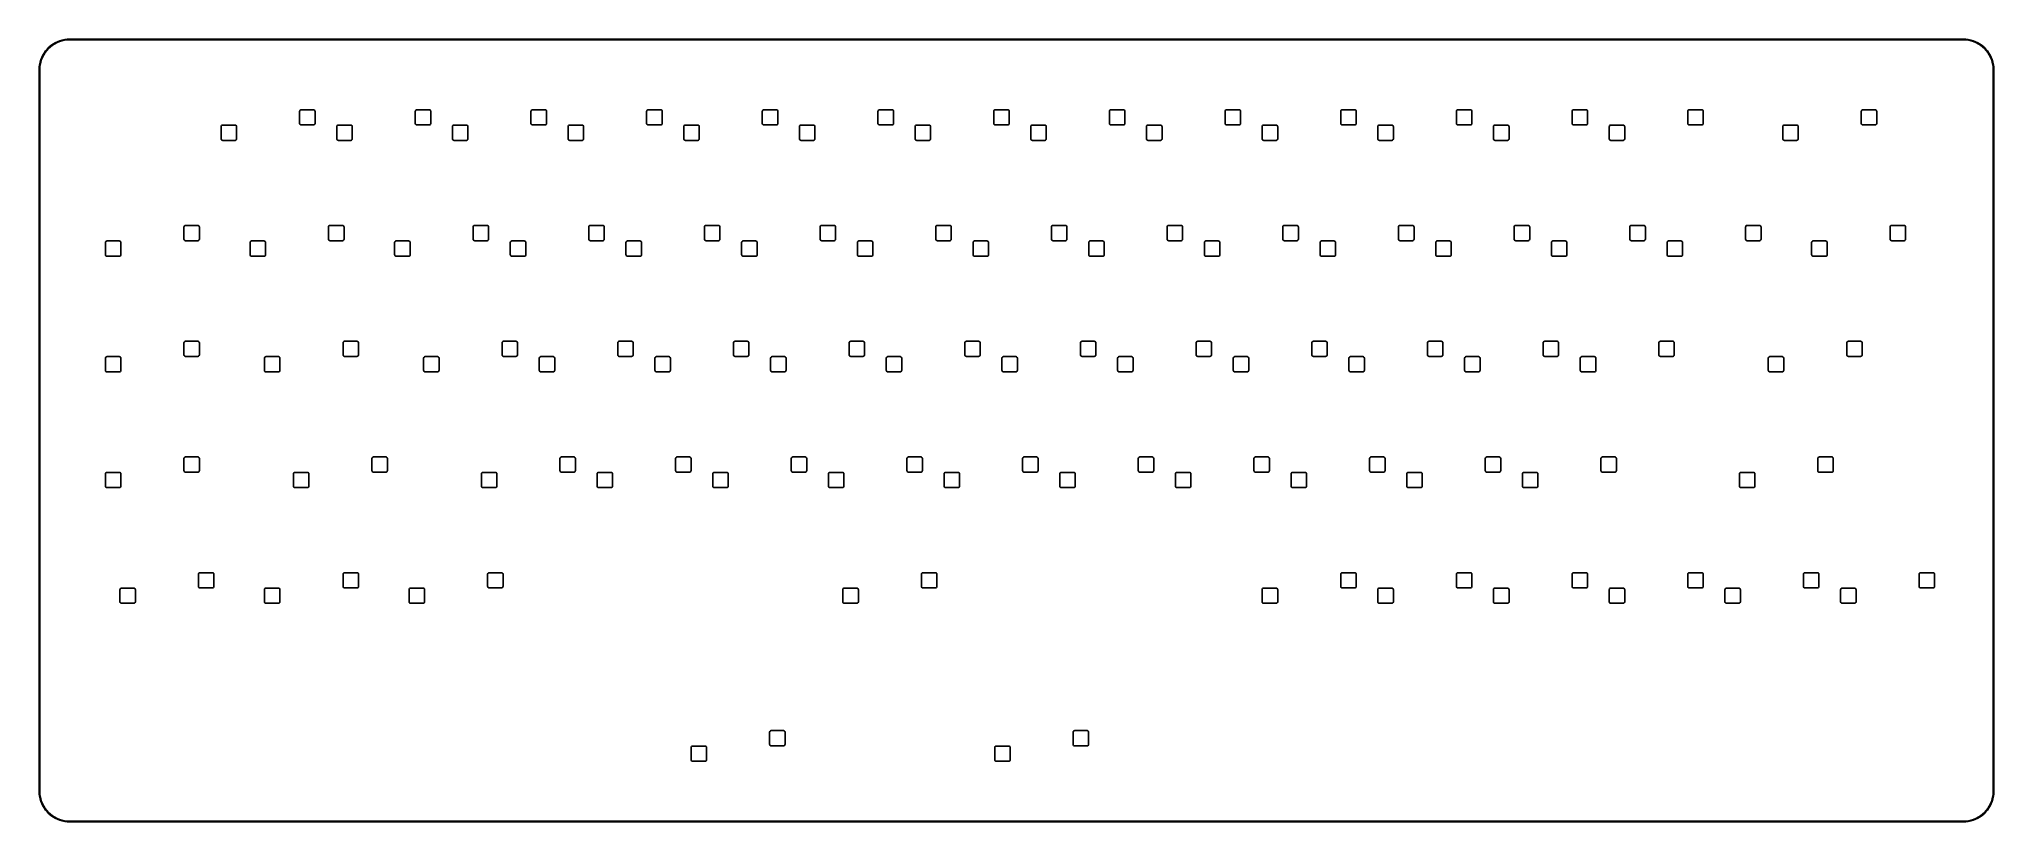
# Model space of a CAD drawing. Extents: x 64 to 386, y -179 to -50.
import ezdxf

# ---------------------------------------------------------------- set-up
doc = ezdxf.new("R2010")
doc.units = 0
doc.layers.add('BLACK', color=7, linetype='CONTINUOUS')

msp = doc.modelspace()

# ---------------------------------------------------------------- linework, layer by layer
at = {"layer": 'BLACK', "linetype": 'CONTINUOUS'}
for p, q in [((66.1981, -51.4513), (65.8552, -51.7145)), ((65.9382, -51.5248), (66.2779, -51.2823)), ((66.5626, -51.2191), (66.1981, -51.4513)), ((66.2779, -51.2823), (66.6365, -51.0687)), ((66.946, -51.0195), (66.5626, -51.2191)), ((66.6365, -51.0687), (67.0114, -50.8853)), ((67.3454, -50.8541), (66.946, -51.0195)), ((67.0114, -50.8853), (67.4003, -50.7336)), ((67.7576, -50.7241), (67.3454, -50.8541)), ((67.4003, -50.7336), (67.8003, -50.6145)), ((68.1796, -50.6306), (67.7576, -50.7241)), ((67.8003, -50.6145), (68.2088, -50.5289)), ((68.6082, -50.5741), (68.1796, -50.6306)), ((68.2088, -50.5289), (68.623, -50.4772)), ((69.0297, -50.5557), (68.6082, -50.5741)), ((68.623, -50.4772), (69.04, -50.46)), ((69.04, -50.56), (69.0297, -50.5557)), ((69.04, -50.46), (380.87, -50.46)), ((380.87, -50.56), (69.04, -50.56)), ((380.87, -50.46), (381.287, -50.4772)), ((380.88, -50.5557), (380.87, -50.56)), ((381.302, -50.5741), (380.88, -50.5557)), ((381.287, -50.4772), (381.701, -50.5289)), ((381.73, -50.6306), (381.302, -50.5741)), ((381.701, -50.5289), (382.11, -50.6145)), ((382.152, -50.7241), (381.73, -50.6306)), ((382.11, -50.6145), (382.51, -50.7336)), ((382.565, -50.8541), (382.152, -50.7241)), ((382.51, -50.7336), (382.899, -50.8853)), ((382.964, -51.0195), (382.565, -50.8541)), ((382.899, -50.8853), (383.274, -51.0687)), ((383.347, -51.2191), (382.964, -51.0195)), ((383.274, -51.0687), (383.632, -51.2823)), ((383.712, -51.4513), (383.347, -51.2191)), ((383.632, -51.2823), (383.972, -51.5248)), ((384.055, -51.7145), (383.712, -51.4513)), ((64.0072, -55.093), (64.0589, -54.6788)), ((64.0589, -54.6788), (64.1445, -54.2703)), ((64.1606, -54.6496), (64.1041, -55.0782)), ((64.1445, -54.2703), (64.2636, -53.8703)), ((64.2541, -54.2276), (64.1606, -54.6496)), ((64.3841, -53.8154), (64.2541, -54.2276)), ((64.2636, -53.8703), (64.4153, -53.4814)), ((64.5495, -53.416), (64.3841, -53.8154)), ((64.4153, -53.4814), (64.5987, -53.1065)), ((64.7491, -53.0326), (64.5495, -53.416)), ((64.5987, -53.1065), (64.8123, -52.7479)), ((64.9813, -52.6681), (64.7491, -53.0326)), ((64.8123, -52.7479), (65.0548, -52.4082)), ((65.2445, -52.3252), (64.9813, -52.6681)), ((65.0548, -52.4082), (65.3246, -52.0897)), ((65.5365, -52.0065), (65.2445, -52.3252)), ((65.3246, -52.0897), (65.6197, -51.7946)), ((65.8552, -51.7145), (65.5365, -52.0065)), ((65.6197, -51.7946), (65.9382, -51.5248)), ((383.972, -51.5248), (384.29, -51.7946)), ((384.374, -52.0065), (384.055, -51.7145)), ((384.29, -51.7946), (384.585, -52.0897)), ((384.666, -52.3252), (384.374, -52.0065)), ((384.585, -52.0897), (384.855, -52.4082)), ((384.929, -52.6681), (384.666, -52.3252)), ((384.855, -52.4082), (385.098, -52.7479)), ((385.161, -53.0326), (384.929, -52.6681)), ((385.098, -52.7479), (385.311, -53.1065)), ((385.36, -53.416), (385.161, -53.0326)), ((385.311, -53.1065), (385.495, -53.4814)), ((385.526, -53.8154), (385.36, -53.416)), ((385.495, -53.4814), (385.646, -53.8703)), ((385.656, -54.2276), (385.526, -53.8154)), ((385.646, -53.8703), (385.765, -54.2703)), ((385.749, -54.6496), (385.656, -54.2276)), ((385.806, -55.0782), (385.749, -54.6496)), ((385.765, -54.2703), (385.851, -54.6788)), ((385.851, -54.6788), (385.903, -55.093)), ((63.99, -55.51), (64.0072, -55.093)), ((63.99, -174.26), (63.99, -55.51)), ((64.1041, -55.0782), (64.0857, -55.4997)), ((64.0857, -55.4997), (64.09, -55.51)), ((64.09, -55.51), (64.09, -174.26)), ((385.824, -55.4997), (385.806, -55.0782)), ((385.82, -55.51), (385.824, -55.4997)), ((385.82, -174.26), (385.82, -55.51)), ((385.903, -55.093), (385.92, -55.51)), ((385.92, -55.51), (385.92, -174.26)), ((106.895, -62.34), (106.914, -62.2443)), ((106.895, -64.34), (106.895, -62.34)), ((106.914, -64.4357), (106.895, -64.34)), ((106.914, -62.2443), (106.968, -62.1632)), ((106.968, -62.1632), (107.049, -62.109)), ((107.049, -62.109), (107.145, -62.09)), ((107.145, -62.09), (109.195, -62.09)), ((109.195, -62.09), (109.291, -62.109)), ((109.291, -62.109), (109.372, -62.1632)), ((109.372, -62.1632), (109.426, -62.2443)), ((109.426, -62.2443), (109.445, -62.34)), ((109.445, -64.34), (109.426, -64.4357)), ((109.445, -62.34), (109.445, -64.34)), ((125.945, -62.34), (125.964, -62.2443)), ((125.945, -64.34), (125.945, -62.34)), ((125.964, -64.4357), (125.945, -64.34)), ((125.964, -62.2443), (126.018, -62.1632)), ((126.018, -62.1632), (126.099, -62.109)), ((126.099, -62.109), (126.195, -62.09)), ((126.195, -62.09), (128.245, -62.09)), ((128.245, -62.09), (128.341, -62.109)), ((128.341, -62.109), (128.422, -62.1632)), ((128.422, -62.1632), (128.476, -62.2443)), ((128.476, -62.2443), (128.495, -62.34)), ((128.495, -64.34), (128.476, -64.4357)), ((128.495, -62.34), (128.495, -64.34)), ((144.995, -62.34), (145.014, -62.2443)), ((144.995, -64.34), (144.995, -62.34)), ((145.014, -64.4357), (144.995, -64.34)), ((145.014, -62.2443), (145.068, -62.1632)), ((145.068, -62.1632), (145.149, -62.109)), ((145.149, -62.109), (145.245, -62.09)), ((145.245, -62.09), (147.295, -62.09)), ((147.295, -62.09), (147.391, -62.109)), ((147.391, -62.109), (147.472, -62.1632)), ((147.472, -62.1632), (147.526, -62.2443)), ((147.526, -62.2443), (147.545, -62.34)), ((147.545, -64.34), (147.526, -64.4357)), ((147.545, -62.34), (147.545, -64.34)), ((164.045, -62.34), (164.064, -62.2443)), ((164.045, -64.34), (164.045, -62.34)), ((164.064, -64.4357), (164.045, -64.34)), ((164.064, -62.2443), (164.118, -62.1632)), ((164.118, -62.1632), (164.199, -62.109)), ((164.199, -62.109), (164.295, -62.09)), ((164.295, -62.09), (166.345, -62.09)), ((166.345, -62.09), (166.441, -62.109)), ((166.441, -62.109), (166.522, -62.1632)), ((166.522, -62.1632), (166.576, -62.2443)), ((166.576, -62.2443), (166.595, -62.34)), ((166.595, -64.34), (166.576, -64.4357)), ((166.595, -62.34), (166.595, -64.34)), ((183.095, -62.34), (183.114, -62.2443)), ((183.095, -64.34), (183.095, -62.34)), ((183.114, -64.4357), (183.095, -64.34)), ((183.114, -62.2443), (183.168, -62.1632)), ((183.168, -62.1632), (183.249, -62.109)), ((183.249, -62.109), (183.345, -62.09)), ((183.345, -62.09), (185.395, -62.09)), ((185.395, -62.09), (185.491, -62.109)), ((185.491, -62.109), (185.572, -62.1632)), ((185.572, -62.1632), (185.626, -62.2443)), ((185.626, -62.2443), (185.645, -62.34)), ((185.645, -64.34), (185.626, -64.4357)), ((185.645, -62.34), (185.645, -64.34)), ((202.145, -62.34), (202.164, -62.2443)), ((202.145, -64.34), (202.145, -62.34)), ((202.164, -64.4357), (202.145, -64.34)), ((202.164, -62.2443), (202.218, -62.1632)), ((202.218, -62.1632), (202.299, -62.109)), ((202.299, -62.109), (202.395, -62.09)), ((202.395, -62.09), (204.445, -62.09)), ((204.445, -62.09), (204.541, -62.109)), ((204.541, -62.109), (204.622, -62.1632)), ((204.622, -62.1632), (204.676, -62.2443)), ((204.676, -62.2443), (204.695, -62.34)), ((204.695, -64.34), (204.676, -64.4357)), ((204.695, -62.34), (204.695, -64.34)), ((221.195, -62.34), (221.214, -62.2443)), ((221.195, -64.34), (221.195, -62.34)), ((221.214, -64.4357), (221.195, -64.34)), ((221.214, -62.2443), (221.268, -62.1632)), ((221.268, -62.1632), (221.349, -62.109)), ((221.349, -62.109), (221.445, -62.09)), ((221.445, -62.09), (223.495, -62.09)), ((223.495, -62.09), (223.591, -62.109)), ((223.591, -62.109), (223.672, -62.1632)), ((223.672, -62.1632), (223.726, -62.2443)), ((223.726, -62.2443), (223.745, -62.34)), ((223.745, -64.34), (223.726, -64.4357)), ((223.745, -62.34), (223.745, -64.34)), ((240.245, -62.34), (240.264, -62.2443)), ((240.245, -64.34), (240.245, -62.34)), ((240.264, -64.4357), (240.245, -64.34)), ((240.264, -62.2443), (240.318, -62.1632)), ((240.318, -62.1632), (240.399, -62.109)), ((240.399, -62.109), (240.495, -62.09)), ((240.495, -62.09), (242.545, -62.09)), ((242.545, -62.09), (242.641, -62.109)), ((242.641, -62.109), (242.722, -62.1632)), ((242.722, -62.1632), (242.776, -62.2443)), ((242.776, -62.2443), (242.795, -62.34)), ((242.795, -64.34), (242.776, -64.4357)), ((242.795, -62.34), (242.795, -64.34)), ((259.295, -62.34), (259.314, -62.2443)), ((259.295, -64.34), (259.295, -62.34)), ((259.314, -64.4357), (259.295, -64.34)), ((259.314, -62.2443), (259.368, -62.1632)), ((259.368, -62.1632), (259.449, -62.109)), ((259.449, -62.109), (259.545, -62.09)), ((259.545, -62.09), (261.595, -62.09)), ((261.595, -62.09), (261.691, -62.109)), ((261.691, -62.109), (261.772, -62.1632)), ((261.772, -62.1632), (261.826, -62.2443)), ((261.826, -62.2443), (261.845, -62.34)), ((261.845, -64.34), (261.826, -64.4357)), ((261.845, -62.34), (261.845, -64.34)), ((278.345, -62.34), (278.364, -62.2443)), ((278.345, -64.34), (278.345, -62.34)), ((278.364, -64.4357), (278.345, -64.34)), ((278.364, -62.2443), (278.418, -62.1632)), ((278.418, -62.1632), (278.499, -62.109)), ((278.499, -62.109), (278.595, -62.09)), ((278.595, -62.09), (280.645, -62.09)), ((280.645, -62.09), (280.741, -62.109)), ((280.741, -62.109), (280.822, -62.1632)), ((280.822, -62.1632), (280.876, -62.2443)), ((280.876, -62.2443), (280.895, -62.34)), ((280.895, -64.34), (280.876, -64.4357)), ((280.895, -62.34), (280.895, -64.34)), ((297.395, -62.34), (297.414, -62.2443)), ((297.395, -64.34), (297.395, -62.34)), ((297.414, -64.4357), (297.395, -64.34)), ((297.414, -62.2443), (297.468, -62.1632)), ((297.468, -62.1632), (297.549, -62.109)), ((297.549, -62.109), (297.645, -62.09)), ((297.645, -62.09), (299.695, -62.09)), ((299.695, -62.09), (299.791, -62.109)), ((299.791, -62.109), (299.872, -62.1632)), ((299.872, -62.1632), (299.926, -62.2443)), ((299.926, -62.2443), (299.945, -62.34)), ((299.945, -64.34), (299.926, -64.4357)), ((299.945, -62.34), (299.945, -64.34)), ((316.445, -62.34), (316.464, -62.2443)), ((316.445, -64.34), (316.445, -62.34)), ((316.464, -64.4357), (316.445, -64.34)), ((316.464, -62.2443), (316.518, -62.1632)), ((316.518, -62.1632), (316.599, -62.109)), ((316.599, -62.109), (316.695, -62.09)), ((316.695, -62.09), (318.745, -62.09)), ((318.745, -62.09), (318.841, -62.109)), ((318.841, -62.109), (318.922, -62.1632)), ((318.922, -62.1632), (318.976, -62.2443)), ((318.976, -62.2443), (318.995, -62.34)), ((318.995, -64.34), (318.976, -64.4357)), ((318.995, -62.34), (318.995, -64.34)), ((335.495, -62.34), (335.514, -62.2443)), ((335.495, -64.34), (335.495, -62.34)), ((335.514, -64.4357), (335.495, -64.34)), ((335.514, -62.2443), (335.568, -62.1632)), ((335.568, -62.1632), (335.649, -62.109)), ((335.649, -62.109), (335.745, -62.09)), ((335.745, -62.09), (337.795, -62.09)), ((337.795, -62.09), (337.891, -62.109)), ((337.891, -62.109), (337.972, -62.1632)), ((337.972, -62.1632), (338.026, -62.2443)), ((338.026, -62.2443), (338.045, -62.34)), ((338.045, -64.34), (338.026, -64.4357)), ((338.045, -62.34), (338.045, -64.34)), ((364.07, -62.34), (364.089, -62.2443)), ((364.07, -64.34), (364.07, -62.34)), ((364.089, -64.4357), (364.07, -64.34)), ((364.089, -62.2443), (364.143, -62.1632)), ((364.143, -62.1632), (364.224, -62.109)), ((364.224, -62.109), (364.32, -62.09)), ((364.32, -62.09), (366.37, -62.09)), ((366.37, -62.09), (366.466, -62.109)), ((366.466, -62.109), (366.547, -62.1632)), ((366.547, -62.1632), (366.601, -62.2443)), ((366.601, -62.2443), (366.62, -62.34)), ((366.62, -64.34), (366.601, -64.4357)), ((366.62, -62.34), (366.62, -64.34)), ((93.968, -64.88), (93.987, -64.7843)), ((93.968, -66.88), (93.968, -64.88)), ((93.987, -66.9757), (93.968, -66.88)), ((93.987, -64.7843), (94.0412, -64.7032)), ((94.0412, -67.0568), (93.987, -66.9757)), ((94.0412, -64.7032), (94.1223, -64.649)), ((94.1223, -67.111), (94.0412, -67.0568)), ((94.1223, -64.649), (94.218, -64.63)), ((94.218, -67.13), (94.1223, -67.111)), ((94.218, -64.63), (96.268, -64.63)), ((96.268, -67.13), (94.218, -67.13)), ((96.268, -64.63), (96.3637, -64.649)), ((96.3637, -67.111), (96.268, -67.13)), ((96.3637, -64.649), (96.4448, -64.7032)), ((96.4448, -67.0568), (96.3637, -67.111)), ((96.4448, -64.7032), (96.499, -64.7843)), ((96.499, -66.9757), (96.4448, -67.0568)), ((96.499, -64.7843), (96.518, -64.88)), ((96.518, -66.88), (96.499, -66.9757)), ((96.518, -64.88), (96.518, -66.88)), ((106.968, -64.5168), (106.914, -64.4357)), ((107.049, -64.571), (106.968, -64.5168)), ((107.145, -64.59), (107.049, -64.571)), ((109.195, -64.59), (107.145, -64.59)), ((109.291, -64.571), (109.195, -64.59)), ((109.372, -64.5168), (109.291, -64.571)), ((109.426, -64.4357), (109.372, -64.5168)), ((113.018, -64.88), (113.037, -64.7843)), ((113.018, -66.88), (113.018, -64.88)), ((113.037, -66.9757), (113.018, -66.88)), ((113.037, -64.7843), (113.091, -64.7032)), ((113.091, -67.0568), (113.037, -66.9757)), ((113.091, -64.7032), (113.172, -64.649)), ((113.172, -67.111), (113.091, -67.0568)), ((113.172, -64.649), (113.268, -64.63)), ((113.268, -67.13), (113.172, -67.111)), ((113.268, -64.63), (115.318, -64.63)), ((115.318, -67.13), (113.268, -67.13)), ((115.318, -64.63), (115.414, -64.649)), ((115.414, -67.111), (115.318, -67.13)), ((115.414, -64.649), (115.495, -64.7032)), ((115.495, -67.0568), (115.414, -67.111)), ((115.495, -64.7032), (115.549, -64.7843)), ((115.549, -66.9757), (115.495, -67.0568)), ((115.549, -64.7843), (115.568, -64.88)), ((115.568, -66.88), (115.549, -66.9757)), ((115.568, -64.88), (115.568, -66.88)), ((126.018, -64.5168), (125.964, -64.4357)), ((126.099, -64.571), (126.018, -64.5168)), ((126.195, -64.59), (126.099, -64.571)), ((128.245, -64.59), (126.195, -64.59)), ((128.341, -64.571), (128.245, -64.59)), ((128.422, -64.5168), (128.341, -64.571)), ((128.476, -64.4357), (128.422, -64.5168)), ((132.068, -64.88), (132.087, -64.7843)), ((132.068, -66.88), (132.068, -64.88)), ((132.087, -66.9757), (132.068, -66.88)), ((132.087, -64.7843), (132.141, -64.7032)), ((132.141, -67.0568), (132.087, -66.9757)), ((132.141, -64.7032), (132.222, -64.649)), ((132.222, -67.111), (132.141, -67.0568)), ((132.222, -64.649), (132.318, -64.63)), ((132.318, -67.13), (132.222, -67.111)), ((132.318, -64.63), (134.368, -64.63)), ((134.368, -67.13), (132.318, -67.13)), ((134.368, -64.63), (134.464, -64.649)), ((134.464, -67.111), (134.368, -67.13)), ((134.464, -64.649), (134.545, -64.7032)), ((134.545, -67.0568), (134.464, -67.111)), ((134.545, -64.7032), (134.599, -64.7843)), ((134.599, -66.9757), (134.545, -67.0568)), ((134.599, -64.7843), (134.618, -64.88)), ((134.618, -66.88), (134.599, -66.9757)), ((134.618, -64.88), (134.618, -66.88)), ((145.068, -64.5168), (145.014, -64.4357)), ((145.149, -64.571), (145.068, -64.5168)), ((145.245, -64.59), (145.149, -64.571)), ((147.295, -64.59), (145.245, -64.59)), ((147.391, -64.571), (147.295, -64.59)), ((147.472, -64.5168), (147.391, -64.571)), ((147.526, -64.4357), (147.472, -64.5168)), ((151.118, -64.88), (151.137, -64.7843)), ((151.118, -66.88), (151.118, -64.88)), ((151.137, -66.9757), (151.118, -66.88)), ((151.137, -64.7843), (151.191, -64.7032)), ((151.191, -67.0568), (151.137, -66.9757)), ((151.191, -64.7032), (151.272, -64.649)), ((151.272, -67.111), (151.191, -67.0568)), ((151.272, -64.649), (151.368, -64.63)), ((151.368, -67.13), (151.272, -67.111)), ((151.368, -64.63), (153.418, -64.63)), ((153.418, -67.13), (151.368, -67.13)), ((153.418, -64.63), (153.514, -64.649)), ((153.514, -67.111), (153.418, -67.13)), ((153.514, -64.649), (153.595, -64.7032)), ((153.595, -67.0568), (153.514, -67.111)), ((153.595, -64.7032), (153.649, -64.7843)), ((153.649, -66.9757), (153.595, -67.0568)), ((153.649, -64.7843), (153.668, -64.88)), ((153.668, -66.88), (153.649, -66.9757)), ((153.668, -64.88), (153.668, -66.88)), ((164.118, -64.5168), (164.064, -64.4357)), ((164.199, -64.571), (164.118, -64.5168)), ((164.295, -64.59), (164.199, -64.571)), ((166.345, -64.59), (164.295, -64.59)), ((166.441, -64.571), (166.345, -64.59)), ((166.522, -64.5168), (166.441, -64.571)), ((166.576, -64.4357), (166.522, -64.5168)), ((170.168, -64.88), (170.187, -64.7843)), ((170.168, -66.88), (170.168, -64.88)), ((170.187, -66.9757), (170.168, -66.88)), ((170.187, -64.7843), (170.241, -64.7032)), ((170.241, -67.0568), (170.187, -66.9757)), ((170.241, -64.7032), (170.322, -64.649)), ((170.322, -67.111), (170.241, -67.0568)), ((170.322, -64.649), (170.418, -64.63)), ((170.418, -67.13), (170.322, -67.111)), ((170.418, -64.63), (172.468, -64.63)), ((172.468, -67.13), (170.418, -67.13)), ((172.468, -64.63), (172.564, -64.649)), ((172.564, -67.111), (172.468, -67.13)), ((172.564, -64.649), (172.645, -64.7032)), ((172.645, -67.0568), (172.564, -67.111)), ((172.645, -64.7032), (172.699, -64.7843)), ((172.699, -66.9757), (172.645, -67.0568)), ((172.699, -64.7843), (172.718, -64.88)), ((172.718, -66.88), (172.699, -66.9757)), ((172.718, -64.88), (172.718, -66.88)), ((183.168, -64.5168), (183.114, -64.4357)), ((183.249, -64.571), (183.168, -64.5168)), ((183.345, -64.59), (183.249, -64.571)), ((185.395, -64.59), (183.345, -64.59)), ((185.491, -64.571), (185.395, -64.59)), ((185.572, -64.5168), (185.491, -64.571)), ((185.626, -64.4357), (185.572, -64.5168)), ((189.218, -64.88), (189.237, -64.7843)), ((189.218, -66.88), (189.218, -64.88)), ((189.237, -66.9757), (189.218, -66.88)), ((189.237, -64.7843), (189.291, -64.7032)), ((189.291, -67.0568), (189.237, -66.9757)), ((189.291, -64.7032), (189.372, -64.649)), ((189.372, -67.111), (189.291, -67.0568)), ((189.372, -64.649), (189.468, -64.63)), ((189.468, -67.13), (189.372, -67.111)), ((189.468, -64.63), (191.518, -64.63)), ((191.518, -67.13), (189.468, -67.13)), ((191.518, -64.63), (191.614, -64.649)), ((191.614, -67.111), (191.518, -67.13)), ((191.614, -64.649), (191.695, -64.7032)), ((191.695, -67.0568), (191.614, -67.111)), ((191.695, -64.7032), (191.749, -64.7843)), ((191.749, -66.9757), (191.695, -67.0568)), ((191.749, -64.7843), (191.768, -64.88)), ((191.768, -66.88), (191.749, -66.9757)), ((191.768, -64.88), (191.768, -66.88)), ((202.218, -64.5168), (202.164, -64.4357)), ((202.299, -64.571), (202.218, -64.5168)), ((202.395, -64.59), (202.299, -64.571)), ((204.445, -64.59), (202.395, -64.59)), ((204.541, -64.571), (204.445, -64.59)), ((204.622, -64.5168), (204.541, -64.571)), ((204.676, -64.4357), (204.622, -64.5168)), ((208.268, -64.88), (208.287, -64.7843)), ((208.268, -66.88), (208.268, -64.88)), ((208.287, -66.9757), (208.268, -66.88)), ((208.287, -64.7843), (208.341, -64.7032)), ((208.341, -67.0568), (208.287, -66.9757)), ((208.341, -64.7032), (208.422, -64.649)), ((208.422, -67.111), (208.341, -67.0568)), ((208.422, -64.649), (208.518, -64.63)), ((208.518, -67.13), (208.422, -67.111)), ((208.518, -64.63), (210.568, -64.63)), ((210.568, -67.13), (208.518, -67.13)), ((210.568, -64.63), (210.664, -64.649)), ((210.664, -67.111), (210.568, -67.13)), ((210.664, -64.649), (210.745, -64.7032)), ((210.745, -67.0568), (210.664, -67.111)), ((210.745, -64.7032), (210.799, -64.7843)), ((210.799, -66.9757), (210.745, -67.0568)), ((210.799, -64.7843), (210.818, -64.88)), ((210.818, -66.88), (210.799, -66.9757)), ((210.818, -64.88), (210.818, -66.88)), ((221.268, -64.5168), (221.214, -64.4357)), ((221.349, -64.571), (221.268, -64.5168)), ((221.445, -64.59), (221.349, -64.571)), ((223.495, -64.59), (221.445, -64.59)), ((223.591, -64.571), (223.495, -64.59)), ((223.672, -64.5168), (223.591, -64.571)), ((223.726, -64.4357), (223.672, -64.5168)), ((227.318, -64.88), (227.337, -64.7843)), ((227.318, -66.88), (227.318, -64.88)), ((227.337, -66.9757), (227.318, -66.88)), ((227.337, -64.7843), (227.391, -64.7032)), ((227.391, -67.0568), (227.337, -66.9757)), ((227.391, -64.7032), (227.472, -64.649)), ((227.472, -67.111), (227.391, -67.0568)), ((227.472, -64.649), (227.568, -64.63)), ((227.568, -67.13), (227.472, -67.111)), ((227.568, -64.63), (229.618, -64.63)), ((229.618, -67.13), (227.568, -67.13)), ((229.618, -64.63), (229.714, -64.649)), ((229.714, -67.111), (229.618, -67.13)), ((229.714, -64.649), (229.795, -64.7032)), ((229.795, -67.0568), (229.714, -67.111)), ((229.795, -64.7032), (229.849, -64.7843)), ((229.849, -66.9757), (229.795, -67.0568)), ((229.849, -64.7843), (229.868, -64.88)), ((229.868, -66.88), (229.849, -66.9757)), ((229.868, -64.88), (229.868, -66.88)), ((240.318, -64.5168), (240.264, -64.4357)), ((240.399, -64.571), (240.318, -64.5168)), ((240.495, -64.59), (240.399, -64.571)), ((242.545, -64.59), (240.495, -64.59)), ((242.641, -64.571), (242.545, -64.59)), ((242.722, -64.5168), (242.641, -64.571)), ((242.776, -64.4357), (242.722, -64.5168)), ((246.368, -64.88), (246.387, -64.7843)), ((246.368, -66.88), (246.368, -64.88)), ((246.387, -66.9757), (246.368, -66.88)), ((246.387, -64.7843), (246.441, -64.7032)), ((246.441, -67.0568), (246.387, -66.9757)), ((246.441, -64.7032), (246.522, -64.649)), ((246.522, -67.111), (246.441, -67.0568)), ((246.522, -64.649), (246.618, -64.63)), ((246.618, -67.13), (246.522, -67.111)), ((246.618, -64.63), (248.668, -64.63)), ((248.668, -67.13), (246.618, -67.13)), ((248.668, -64.63), (248.764, -64.649)), ((248.764, -67.111), (248.668, -67.13)), ((248.764, -64.649), (248.845, -64.7032)), ((248.845, -67.0568), (248.764, -67.111)), ((248.845, -64.7032), (248.899, -64.7843)), ((248.899, -66.9757), (248.845, -67.0568)), ((248.899, -64.7843), (248.918, -64.88)), ((248.918, -66.88), (248.899, -66.9757)), ((248.918, -64.88), (248.918, -66.88)), ((259.368, -64.5168), (259.314, -64.4357)), ((259.449, -64.571), (259.368, -64.5168)), ((259.545, -64.59), (259.449, -64.571)), ((261.595, -64.59), (259.545, -64.59)), ((261.691, -64.571), (261.595, -64.59)), ((261.772, -64.5168), (261.691, -64.571)), ((261.826, -64.4357), (261.772, -64.5168)), ((265.418, -64.88), (265.437, -64.7843)), ((265.418, -66.88), (265.418, -64.88)), ((265.437, -66.9757), (265.418, -66.88)), ((265.437, -64.7843), (265.491, -64.7032)), ((265.491, -67.0568), (265.437, -66.9757)), ((265.491, -64.7032), (265.572, -64.649)), ((265.572, -67.111), (265.491, -67.0568)), ((265.572, -64.649), (265.668, -64.63)), ((265.668, -67.13), (265.572, -67.111)), ((265.668, -64.63), (267.718, -64.63)), ((267.718, -67.13), (265.668, -67.13)), ((267.718, -64.63), (267.814, -64.649)), ((267.814, -67.111), (267.718, -67.13)), ((267.814, -64.649), (267.895, -64.7032)), ((267.895, -67.0568), (267.814, -67.111)), ((267.895, -64.7032), (267.949, -64.7843)), ((267.949, -66.9757), (267.895, -67.0568)), ((267.949, -64.7843), (267.968, -64.88)), ((267.968, -66.88), (267.949, -66.9757)), ((267.968, -64.88), (267.968, -66.88)), ((278.418, -64.5168), (278.364, -64.4357)), ((278.499, -64.571), (278.418, -64.5168)), ((278.595, -64.59), (278.499, -64.571)), ((280.645, -64.59), (278.595, -64.59)), ((280.741, -64.571), (280.645, -64.59)), ((280.822, -64.5168), (280.741, -64.571)), ((280.876, -64.4357), (280.822, -64.5168)), ((284.468, -64.88), (284.487, -64.7843)), ((284.468, -66.88), (284.468, -64.88)), ((284.487, -66.9757), (284.468, -66.88)), ((284.487, -64.7843), (284.541, -64.7032)), ((284.541, -67.0568), (284.487, -66.9757)), ((284.541, -64.7032), (284.622, -64.649)), ((284.622, -67.111), (284.541, -67.0568)), ((284.622, -64.649), (284.718, -64.63)), ((284.718, -67.13), (284.622, -67.111)), ((284.718, -64.63), (286.768, -64.63)), ((286.768, -67.13), (284.718, -67.13)), ((286.768, -64.63), (286.864, -64.649)), ((286.864, -67.111), (286.768, -67.13)), ((286.864, -64.649), (286.945, -64.7032)), ((286.945, -67.0568), (286.864, -67.111)), ((286.945, -64.7032), (286.999, -64.7843)), ((286.999, -66.9757), (286.945, -67.0568)), ((286.999, -64.7843), (287.018, -64.88)), ((287.018, -66.88), (286.999, -66.9757)), ((287.018, -64.88), (287.018, -66.88)), ((297.468, -64.5168), (297.414, -64.4357)), ((297.549, -64.571), (297.468, -64.5168)), ((297.645, -64.59), (297.549, -64.571)), ((299.695, -64.59), (297.645, -64.59)), ((299.791, -64.571), (299.695, -64.59)), ((299.872, -64.5168), (299.791, -64.571)), ((299.926, -64.4357), (299.872, -64.5168)), ((303.518, -64.88), (303.537, -64.7843)), ((303.518, -66.88), (303.518, -64.88)), ((303.537, -66.9757), (303.518, -66.88)), ((303.537, -64.7843), (303.591, -64.7032)), ((303.591, -67.0568), (303.537, -66.9757)), ((303.591, -64.7032), (303.672, -64.649)), ((303.672, -67.111), (303.591, -67.0568)), ((303.672, -64.649), (303.768, -64.63)), ((303.768, -67.13), (303.672, -67.111)), ((303.768, -64.63), (305.818, -64.63)), ((305.818, -67.13), (303.768, -67.13)), ((305.818, -64.63), (305.914, -64.649)), ((305.914, -67.111), (305.818, -67.13)), ((305.914, -64.649), (305.995, -64.7032)), ((305.995, -67.0568), (305.914, -67.111)), ((305.995, -64.7032), (306.049, -64.7843)), ((306.049, -66.9757), (305.995, -67.0568)), ((306.049, -64.7843), (306.068, -64.88)), ((306.068, -66.88), (306.049, -66.9757)), ((306.068, -64.88), (306.068, -66.88)), ((316.518, -64.5168), (316.464, -64.4357)), ((316.599, -64.571), (316.518, -64.5168)), ((316.695, -64.59), (316.599, -64.571)), ((318.745, -64.59), (316.695, -64.59)), ((318.841, -64.571), (318.745, -64.59)), ((318.922, -64.5168), (318.841, -64.571)), ((318.976, -64.4357), (318.922, -64.5168)), ((322.568, -64.88), (322.587, -64.7843)), ((322.568, -66.88), (322.568, -64.88)), ((322.587, -66.9757), (322.568, -66.88)), ((322.587, -64.7843), (322.641, -64.7032)), ((322.641, -67.0568), (322.587, -66.9757)), ((322.641, -64.7032), (322.722, -64.649)), ((322.722, -67.111), (322.641, -67.0568)), ((322.722, -64.649), (322.818, -64.63)), ((322.818, -67.13), (322.722, -67.111)), ((322.818, -64.63), (324.868, -64.63)), ((324.868, -67.13), (322.818, -67.13)), ((324.868, -64.63), (324.964, -64.649)), ((324.964, -67.111), (324.868, -67.13)), ((324.964, -64.649), (325.045, -64.7032)), ((325.045, -67.0568), (324.964, -67.111)), ((325.045, -64.7032), (325.099, -64.7843)), ((325.099, -66.9757), (325.045, -67.0568)), ((325.099, -64.7843), (325.118, -64.88)), ((325.118, -66.88), (325.099, -66.9757)), ((325.118, -64.88), (325.118, -66.88)), ((335.568, -64.5168), (335.514, -64.4357)), ((335.649, -64.571), (335.568, -64.5168)), ((335.745, -64.59), (335.649, -64.571)), ((337.795, -64.59), (335.745, -64.59)), ((337.891, -64.571), (337.795, -64.59)), ((337.972, -64.5168), (337.891, -64.571)), ((338.026, -64.4357), (337.972, -64.5168)), ((351.143, -64.88), (351.162, -64.7843)), ((351.143, -66.88), (351.143, -64.88)), ((351.162, -66.9757), (351.143, -66.88)), ((351.162, -64.7843), (351.216, -64.7032)), ((351.216, -67.0568), (351.162, -66.9757)), ((351.216, -64.7032), (351.297, -64.649)), ((351.297, -67.111), (351.216, -67.0568)), ((351.297, -64.649), (351.393, -64.63)), ((351.393, -67.13), (351.297, -67.111)), ((351.393, -64.63), (353.443, -64.63)), ((353.443, -67.13), (351.393, -67.13)), ((353.443, -64.63), (353.539, -64.649)), ((353.539, -67.111), (353.443, -67.13)), ((353.539, -64.649), (353.62, -64.7032)), ((353.62, -67.0568), (353.539, -67.111)), ((353.62, -64.7032), (353.674, -64.7843)), ((353.674, -66.9757), (353.62, -67.0568)), ((353.674, -64.7843), (353.693, -64.88)), ((353.693, -66.88), (353.674, -66.9757)), ((353.693, -64.88), (353.693, -66.88)), ((364.143, -64.5168), (364.089, -64.4357)), ((364.224, -64.571), (364.143, -64.5168)), ((364.32, -64.59), (364.224, -64.571)), ((366.37, -64.59), (364.32, -64.59)), ((366.466, -64.571), (366.37, -64.59)), ((366.547, -64.5168), (366.466, -64.571)), ((366.601, -64.4357), (366.547, -64.5168)), ((74.9912, -83.7532), (75.0723, -83.699)), ((75.0723, -83.699), (75.168, -83.68)), ((75.168, -83.68), (77.218, -83.68)), ((77.218, -83.68), (77.3137, -83.699)), ((77.3137, -83.699), (77.3948, -83.7532)), ((87.845, -81.39), (87.864, -81.2943)), ((87.845, -83.39), (87.845, -81.39)), ((87.864, -83.4857), (87.845, -83.39)), ((87.864, -81.2943), (87.9182, -81.2132)), ((87.9182, -83.5668), (87.864, -83.4857)), ((87.9182, -81.2132), (87.9993, -81.159)), ((87.9993, -83.621), (87.9182, -83.5668)), ((87.9993, -81.159), (88.095, -81.14)), ((88.095, -83.64), (87.9993, -83.621)), ((88.095, -81.14), (90.145, -81.14)), ((90.145, -83.64), (88.095, -83.64)), ((90.145, -81.14), (90.2407, -81.159)), ((90.2407, -83.621), (90.145, -83.64)), ((90.2407, -81.159), (90.3218, -81.2132)), ((90.3218, -83.5668), (90.2407, -83.621)), ((90.3218, -81.2132), (90.376, -81.2943)), ((90.376, -83.4857), (90.3218, -83.5668)), ((90.376, -81.2943), (90.395, -81.39)), ((90.395, -83.39), (90.376, -83.4857)), ((90.395, -81.39), (90.395, -83.39)), ((98.8037, -83.7532), (98.8848, -83.699)), ((98.8848, -83.699), (98.9805, -83.68)), ((98.9805, -83.68), (101.03, -83.68)), ((101.03, -83.68), (101.126, -83.699)), ((101.126, -83.699), (101.207, -83.7532)), ((111.657, -81.39), (111.677, -81.2943)), ((111.657, -83.39), (111.657, -81.39)), ((111.677, -83.4857), (111.657, -83.39)), ((111.677, -81.2943), (111.731, -81.2132)), ((111.731, -83.5668), (111.677, -83.4857)), ((111.731, -81.2132), (111.812, -81.159)), ((111.812, -83.621), (111.731, -83.5668)), ((111.812, -81.159), (111.907, -81.14)), ((111.907, -83.64), (111.812, -83.621)), ((111.907, -81.14), (113.957, -81.14)), ((113.957, -83.64), (111.907, -83.64)), ((113.957, -81.14), (114.053, -81.159)), ((114.053, -83.621), (113.957, -83.64)), ((114.053, -81.159), (114.134, -81.2132)), ((114.134, -83.5668), (114.053, -83.621)), ((114.134, -81.2132), (114.188, -81.2943)), ((114.188, -83.4857), (114.134, -83.5668)), ((114.188, -81.2943), (114.207, -81.39)), ((114.207, -83.39), (114.188, -83.4857)), ((114.207, -81.39), (114.207, -83.39)), ((122.616, -83.7532), (122.697, -83.699)), ((122.697, -83.699), (122.793, -83.68)), ((122.793, -83.68), (124.843, -83.68)), ((124.843, -83.68), (124.939, -83.699)), ((124.939, -83.699), (125.02, -83.7532)), ((135.47, -81.39), (135.489, -81.2943)), ((135.47, -83.39), (135.47, -81.39)), ((135.489, -83.4857), (135.47, -83.39)), ((135.489, -81.2943), (135.543, -81.2132)), ((135.543, -83.5668), (135.489, -83.4857)), ((135.543, -81.2132), (135.624, -81.159)), ((135.624, -83.621), (135.543, -83.5668)), ((135.624, -81.159), (135.72, -81.14)), ((135.72, -83.64), (135.624, -83.621)), ((135.72, -81.14), (137.77, -81.14)), ((137.77, -83.64), (135.72, -83.64)), ((137.77, -81.14), (137.866, -81.159)), ((137.866, -83.621), (137.77, -83.64)), ((137.866, -81.159), (137.947, -81.2132)), ((137.947, -83.5668), (137.866, -83.621)), ((137.947, -81.2132), (138.001, -81.2943)), ((138.001, -83.4857), (137.947, -83.5668)), ((138.001, -81.2943), (138.02, -81.39)), ((138.02, -83.39), (138.001, -83.4857)), ((138.02, -81.39), (138.02, -83.39)), ((141.666, -83.7532), (141.747, -83.699)), ((141.747, -83.699), (141.843, -83.68)), ((141.843, -83.68), (143.893, -83.68)), ((143.893, -83.68), (143.989, -83.699)), ((143.989, -83.699), (144.07, -83.7532)), ((154.52, -81.39), (154.539, -81.2943)), ((154.52, -83.39), (154.52, -81.39)), ((154.539, -83.4857), (154.52, -83.39)), ((154.539, -81.2943), (154.593, -81.2132)), ((154.593, -83.5668), (154.539, -83.4857)), ((154.593, -81.2132), (154.674, -81.159)), ((154.674, -83.621), (154.593, -83.5668)), ((154.674, -81.159), (154.77, -81.14)), ((154.77, -83.64), (154.674, -83.621)), ((154.77, -81.14), (156.82, -81.14)), ((156.82, -83.64), (154.77, -83.64)), ((156.82, -81.14), (156.916, -81.159)), ((156.916, -83.621), (156.82, -83.64)), ((156.916, -81.159), (156.997, -81.2132)), ((156.997, -83.5668), (156.916, -83.621)), ((156.997, -81.2132), (157.051, -81.2943)), ((157.051, -83.4857), (156.997, -83.5668)), ((157.051, -81.2943), (157.07, -81.39)), ((157.07, -83.39), (157.051, -83.4857)), ((157.07, -81.39), (157.07, -83.39)), ((160.716, -83.7532), (160.797, -83.699)), ((160.797, -83.699), (160.893, -83.68)), ((160.893, -83.68), (162.943, -83.68)), ((162.943, -83.68), (163.039, -83.699)), ((163.039, -83.699), (163.12, -83.7532)), ((173.57, -81.39), (173.589, -81.2943)), ((173.57, -83.39), (173.57, -81.39)), ((173.589, -83.4857), (173.57, -83.39)), ((173.589, -81.2943), (173.643, -81.2132)), ((173.643, -83.5668), (173.589, -83.4857)), ((173.643, -81.2132), (173.724, -81.159)), ((173.724, -83.621), (173.643, -83.5668)), ((173.724, -81.159), (173.82, -81.14)), ((173.82, -83.64), (173.724, -83.621)), ((173.82, -81.14), (175.87, -81.14)), ((175.87, -83.64), (173.82, -83.64)), ((175.87, -81.14), (175.966, -81.159)), ((175.966, -83.621), (175.87, -83.64)), ((175.966, -81.159), (176.047, -81.2132)), ((176.047, -83.5668), (175.966, -83.621)), ((176.047, -81.2132), (176.101, -81.2943)), ((176.101, -83.4857), (176.047, -83.5668)), ((176.101, -81.2943), (176.12, -81.39)), ((176.12, -83.39), (176.101, -83.4857)), ((176.12, -81.39), (176.12, -83.39)), ((179.766, -83.7532), (179.847, -83.699)), ((179.847, -83.699), (179.943, -83.68)), ((179.943, -83.68), (181.993, -83.68)), ((181.993, -83.68), (182.089, -83.699)), ((182.089, -83.699), (182.17, -83.7532)), ((192.62, -81.39), (192.639, -81.2943)), ((192.62, -83.39), (192.62, -81.39)), ((192.639, -83.4857), (192.62, -83.39)), ((192.639, -81.2943), (192.693, -81.2132)), ((192.693, -83.5668), (192.639, -83.4857)), ((192.693, -81.2132), (192.774, -81.159)), ((192.774, -83.621), (192.693, -83.5668)), ((192.774, -81.159), (192.87, -81.14)), ((192.87, -83.64), (192.774, -83.621)), ((192.87, -81.14), (194.92, -81.14)), ((194.92, -83.64), (192.87, -83.64)), ((194.92, -81.14), (195.016, -81.159)), ((195.016, -83.621), (194.92, -83.64)), ((195.016, -81.159), (195.097, -81.2132)), ((195.097, -83.5668), (195.016, -83.621)), ((195.097, -81.2132), (195.151, -81.2943)), ((195.151, -83.4857), (195.097, -83.5668)), ((195.151, -81.2943), (195.17, -81.39)), ((195.17, -83.39), (195.151, -83.4857)), ((195.17, -81.39), (195.17, -83.39)), ((198.816, -83.7532), (198.897, -83.699)), ((198.897, -83.699), (198.993, -83.68)), ((198.993, -83.68), (201.043, -83.68)), ((201.043, -83.68), (201.139, -83.699)), ((201.139, -83.699), (201.22, -83.7532)), ((211.67, -81.39), (211.689, -81.2943)), ((211.67, -83.39), (211.67, -81.39)), ((211.689, -83.4857), (211.67, -83.39)), ((211.689, -81.2943), (211.743, -81.2132)), ((211.743, -83.5668), (211.689, -83.4857)), ((211.743, -81.2132), (211.824, -81.159)), ((211.824, -83.621), (211.743, -83.5668)), ((211.824, -81.159), (211.92, -81.14)), ((211.92, -83.64), (211.824, -83.621)), ((211.92, -81.14), (213.97, -81.14)), ((213.97, -83.64), (211.92, -83.64)), ((213.97, -81.14), (214.066, -81.159)), ((214.066, -83.621), (213.97, -83.64)), ((214.066, -81.159), (214.147, -81.2132)), ((214.147, -83.5668), (214.066, -83.621)), ((214.147, -81.2132), (214.201, -81.2943)), ((214.201, -83.4857), (214.147, -83.5668)), ((214.201, -81.2943), (214.22, -81.39)), ((214.22, -83.39), (214.201, -83.4857)), ((214.22, -81.39), (214.22, -83.39)), ((217.866, -83.7532), (217.947, -83.699)), ((217.947, -83.699), (218.043, -83.68)), ((218.043, -83.68), (220.093, -83.68)), ((220.093, -83.68), (220.189, -83.699)), ((220.189, -83.699), (220.27, -83.7532)), ((230.72, -81.39), (230.739, -81.2943)), ((230.72, -83.39), (230.72, -81.39)), ((230.739, -83.4857), (230.72, -83.39)), ((230.739, -81.2943), (230.793, -81.2132)), ((230.793, -83.5668), (230.739, -83.4857)), ((230.793, -81.2132), (230.874, -81.159)), ((230.874, -83.621), (230.793, -83.5668)), ((230.874, -81.159), (230.97, -81.14)), ((230.97, -83.64), (230.874, -83.621)), ((230.97, -81.14), (233.02, -81.14)), ((233.02, -83.64), (230.97, -83.64)), ((233.02, -81.14), (233.116, -81.159)), ((233.116, -83.621), (233.02, -83.64)), ((233.116, -81.159), (233.197, -81.2132)), ((233.197, -83.5668), (233.116, -83.621)), ((233.197, -81.2132), (233.251, -81.2943)), ((233.251, -83.4857), (233.197, -83.5668)), ((233.251, -81.2943), (233.27, -81.39)), ((233.27, -83.39), (233.251, -83.4857)), ((233.27, -81.39), (233.27, -83.39)), ((236.916, -83.7532), (236.997, -83.699)), ((236.997, -83.699), (237.093, -83.68)), ((237.093, -83.68), (239.143, -83.68)), ((239.143, -83.68), (239.239, -83.699)), ((239.239, -83.699), (239.32, -83.7532)), ((249.77, -81.39), (249.789, -81.2943)), ((249.77, -83.39), (249.77, -81.39)), ((249.789, -83.4857), (249.77, -83.39)), ((249.789, -81.2943), (249.843, -81.2132)), ((249.843, -83.5668), (249.789, -83.4857)), ((249.843, -81.2132), (249.924, -81.159)), ((249.924, -83.621), (249.843, -83.5668)), ((249.924, -81.159), (250.02, -81.14)), ((250.02, -83.64), (249.924, -83.621)), ((250.02, -81.14), (252.07, -81.14)), ((252.07, -83.64), (250.02, -83.64)), ((252.07, -81.14), (252.166, -81.159)), ((252.166, -83.621), (252.07, -83.64)), ((252.166, -81.159), (252.247, -81.2132)), ((252.247, -83.5668), (252.166, -83.621)), ((252.247, -81.2132), (252.301, -81.2943)), ((252.301, -83.4857), (252.247, -83.5668)), ((252.301, -81.2943), (252.32, -81.39)), ((252.32, -83.39), (252.301, -83.4857)), ((252.32, -81.39), (252.32, -83.39)), ((255.966, -83.7532), (256.047, -83.699)), ((256.047, -83.699), (256.143, -83.68)), ((256.143, -83.68), (258.193, -83.68)), ((258.193, -83.68), (258.289, -83.699)), ((258.289, -83.699), (258.37, -83.7532)), ((268.82, -81.39), (268.839, -81.2943)), ((268.82, -83.39), (268.82, -81.39)), ((268.839, -83.4857), (268.82, -83.39)), ((268.839, -81.2943), (268.893, -81.2132)), ((268.893, -83.5668), (268.839, -83.4857)), ((268.893, -81.2132), (268.974, -81.159)), ((268.974, -83.621), (268.893, -83.5668)), ((268.974, -81.159), (269.07, -81.14)), ((269.07, -83.64), (268.974, -83.621)), ((269.07, -81.14), (271.12, -81.14)), ((271.12, -83.64), (269.07, -83.64)), ((271.12, -81.14), (271.216, -81.159)), ((271.216, -83.621), (271.12, -83.64)), ((271.216, -81.159), (271.297, -81.2132)), ((271.297, -83.5668), (271.216, -83.621)), ((271.297, -81.2132), (271.351, -81.2943)), ((271.351, -83.4857), (271.297, -83.5668)), ((271.351, -81.2943), (271.37, -81.39)), ((271.37, -83.39), (271.351, -83.4857)), ((271.37, -81.39), (271.37, -83.39)), ((275.016, -83.7532), (275.097, -83.699)), ((275.097, -83.699), (275.193, -83.68)), ((275.193, -83.68), (277.243, -83.68)), ((277.243, -83.68), (277.339, -83.699)), ((277.339, -83.699), (277.42, -83.7532)), ((287.87, -81.39), (287.889, -81.2943)), ((287.87, -83.39), (287.87, -81.39)), ((287.889, -83.4857), (287.87, -83.39)), ((287.889, -81.2943), (287.943, -81.2132)), ((287.943, -83.5668), (287.889, -83.4857)), ((287.943, -81.2132), (288.024, -81.159)), ((288.024, -83.621), (287.943, -83.5668)), ((288.024, -81.159), (288.12, -81.14)), ((288.12, -83.64), (288.024, -83.621)), ((288.12, -81.14), (290.17, -81.14)), ((290.17, -83.64), (288.12, -83.64)), ((290.17, -81.14), (290.266, -81.159)), ((290.266, -83.621), (290.17, -83.64)), ((290.266, -81.159), (290.347, -81.2132)), ((290.347, -83.5668), (290.266, -83.621)), ((290.347, -81.2132), (290.401, -81.2943)), ((290.401, -83.4857), (290.347, -83.5668)), ((290.401, -81.2943), (290.42, -81.39)), ((290.42, -83.39), (290.401, -83.4857)), ((290.42, -81.39), (290.42, -83.39)), ((294.066, -83.7532), (294.147, -83.699)), ((294.147, -83.699), (294.243, -83.68)), ((294.243, -83.68), (296.293, -83.68)), ((296.293, -83.68), (296.389, -83.699)), ((296.389, -83.699), (296.47, -83.7532)), ((306.92, -81.39), (306.939, -81.2943)), ((306.92, -83.39), (306.92, -81.39)), ((306.939, -83.4857), (306.92, -83.39)), ((306.939, -81.2943), (306.993, -81.2132)), ((306.993, -83.5668), (306.939, -83.4857)), ((306.993, -81.2132), (307.074, -81.159)), ((307.074, -83.621), (306.993, -83.5668)), ((307.074, -81.159), (307.17, -81.14)), ((307.17, -83.64), (307.074, -83.621)), ((307.17, -81.14), (309.22, -81.14)), ((309.22, -83.64), (307.17, -83.64)), ((309.22, -81.14), (309.316, -81.159)), ((309.316, -83.621), (309.22, -83.64)), ((309.316, -81.159), (309.397, -81.2132)), ((309.397, -83.5668), (309.316, -83.621)), ((309.397, -81.2132), (309.451, -81.2943)), ((309.451, -83.4857), (309.397, -83.5668)), ((309.451, -81.2943), (309.47, -81.39)), ((309.47, -83.39), (309.451, -83.4857)), ((309.47, -81.39), (309.47, -83.39)), ((313.116, -83.7532), (313.197, -83.699)), ((313.197, -83.699), (313.293, -83.68)), ((313.293, -83.68), (315.343, -83.68)), ((315.343, -83.68), (315.439, -83.699)), ((315.439, -83.699), (315.52, -83.7532)), ((325.97, -81.39), (325.989, -81.2943)), ((325.97, -83.39), (325.97, -81.39)), ((325.989, -83.4857), (325.97, -83.39)), ((325.989, -81.2943), (326.043, -81.2132)), ((326.043, -83.5668), (325.989, -83.4857)), ((326.043, -81.2132), (326.124, -81.159)), ((326.124, -83.621), (326.043, -83.5668)), ((326.124, -81.159), (326.22, -81.14)), ((326.22, -83.64), (326.124, -83.621)), ((326.22, -81.14), (328.27, -81.14)), ((328.27, -83.64), (326.22, -83.64)), ((328.27, -81.14), (328.366, -81.159)), ((328.366, -83.621), (328.27, -83.64)), ((328.366, -81.159), (328.447, -81.2132)), ((328.447, -83.5668), (328.366, -83.621)), ((328.447, -81.2132), (328.501, -81.2943)), ((328.501, -83.4857), (328.447, -83.5668)), ((328.501, -81.2943), (328.52, -81.39)), ((328.52, -83.39), (328.501, -83.4857)), ((328.52, -81.39), (328.52, -83.39)), ((332.166, -83.7532), (332.247, -83.699)), ((332.247, -83.699), (332.343, -83.68)), ((332.343, -83.68), (334.393, -83.68)), ((334.393, -83.68), (334.489, -83.699)), ((334.489, -83.699), (334.57, -83.7532)), ((345.02, -81.39), (345.039, -81.2943)), ((345.02, -83.39), (345.02, -81.39)), ((345.039, -83.4857), (345.02, -83.39)), ((345.039, -81.2943), (345.093, -81.2132)), ((345.093, -83.5668), (345.039, -83.4857)), ((345.093, -81.2132), (345.174, -81.159)), ((345.174, -83.621), (345.093, -83.5668)), ((345.174, -81.159), (345.27, -81.14)), ((345.27, -83.64), (345.174, -83.621)), ((345.27, -81.14), (347.32, -81.14)), ((347.32, -83.64), (345.27, -83.64)), ((347.32, -81.14), (347.416, -81.159)), ((347.416, -83.621), (347.32, -83.64)), ((347.416, -81.159), (347.497, -81.2132)), ((347.497, -83.5668), (347.416, -83.621)), ((347.497, -81.2132), (347.551, -81.2943)), ((347.551, -83.4857), (347.497, -83.5668)), ((347.551, -81.2943), (347.57, -81.39)), ((347.57, -83.39), (347.551, -83.4857)), ((347.57, -81.39), (347.57, -83.39)), ((355.979, -83.7532), (356.06, -83.699)), ((356.06, -83.699), (356.155, -83.68)), ((356.155, -83.68), (358.205, -83.68)), ((358.205, -83.68), (358.301, -83.699)), ((358.301, -83.699), (358.382, -83.7532)), ((368.832, -81.39), (368.852, -81.2943)), ((368.832, -83.39), (368.832, -81.39)), ((368.852, -83.4857), (368.832, -83.39)), ((368.852, -81.2943), (368.906, -81.2132)), ((368.906, -83.5668), (368.852, -83.4857)), ((368.906, -81.2132), (368.987, -81.159)), ((368.987, -83.621), (368.906, -83.5668)), ((368.987, -81.159), (369.082, -81.14)), ((369.082, -83.64), (368.987, -83.621)), ((369.082, -81.14), (371.132, -81.14)), ((371.132, -83.64), (369.082, -83.64)), ((371.132, -81.14), (371.228, -81.159)), ((371.228, -83.621), (371.132, -83.64)), ((371.228, -81.159), (371.309, -81.2132)), ((371.309, -83.5668), (371.228, -83.621)), ((371.309, -81.2132), (371.363, -81.2943)), ((371.363, -83.4857), (371.309, -83.5668)), ((371.363, -81.2943), (371.382, -81.39)), ((371.382, -83.39), (371.363, -83.4857)), ((371.382, -81.39), (371.382, -83.39)), ((74.918, -83.93), (74.937, -83.8343)), ((74.918, -85.93), (74.918, -83.93)), ((74.937, -86.0257), (74.918, -85.93)), ((74.937, -83.8343), (74.9912, -83.7532)), ((74.9912, -86.1068), (74.937, -86.0257)), ((75.0723, -86.161), (74.9912, -86.1068)), ((75.168, -86.18), (75.0723, -86.161)), ((77.218, -86.18), (75.168, -86.18)), ((77.3137, -86.161), (77.218, -86.18)), ((77.3948, -86.1068), (77.3137, -86.161)), ((77.3948, -83.7532), (77.449, -83.8343)), ((77.449, -86.0257), (77.3948, -86.1068)), ((77.449, -83.8343), (77.468, -83.93)), ((77.468, -85.93), (77.449, -86.0257)), ((77.468, -83.93), (77.468, -85.93)), ((98.7305, -83.93), (98.7495, -83.8343)), ((98.7305, -85.93), (98.7305, -83.93)), ((98.7495, -86.0257), (98.7305, -85.93)), ((98.7495, -83.8343), (98.8037, -83.7532)), ((98.8037, -86.1068), (98.7495, -86.0257)), ((98.8848, -86.161), (98.8037, -86.1068)), ((98.9805, -86.18), (98.8848, -86.161)), ((101.03, -86.18), (98.9805, -86.18)), ((101.126, -86.161), (101.03, -86.18)), ((101.207, -86.1068), (101.126, -86.161)), ((101.207, -83.7532), (101.261, -83.8343)), ((101.261, -86.0257), (101.207, -86.1068)), ((101.261, -83.8343), (101.28, -83.93)), ((101.28, -85.93), (101.261, -86.0257)), ((101.28, -83.93), (101.28, -85.93)), ((122.543, -83.93), (122.562, -83.8343)), ((122.543, -85.93), (122.543, -83.93)), ((122.562, -86.0257), (122.543, -85.93)), ((122.562, -83.8343), (122.616, -83.7532)), ((122.616, -86.1068), (122.562, -86.0257)), ((122.697, -86.161), (122.616, -86.1068)), ((122.793, -86.18), (122.697, -86.161)), ((124.843, -86.18), (122.793, -86.18)), ((124.939, -86.161), (124.843, -86.18)), ((125.02, -86.1068), (124.939, -86.161)), ((125.02, -83.7532), (125.074, -83.8343)), ((125.074, -86.0257), (125.02, -86.1068)), ((125.074, -83.8343), (125.093, -83.93)), ((125.093, -85.93), (125.074, -86.0257)), ((125.093, -83.93), (125.093, -85.93)), ((141.593, -83.93), (141.612, -83.8343)), ((141.593, -85.93), (141.593, -83.93)), ((141.612, -86.0257), (141.593, -85.93)), ((141.612, -83.8343), (141.666, -83.7532)), ((141.666, -86.1068), (141.612, -86.0257)), ((141.747, -86.161), (141.666, -86.1068)), ((141.843, -86.18), (141.747, -86.161)), ((143.893, -86.18), (141.843, -86.18)), ((143.989, -86.161), (143.893, -86.18)), ((144.07, -86.1068), (143.989, -86.161)), ((144.07, -83.7532), (144.124, -83.8343)), ((144.124, -86.0257), (144.07, -86.1068)), ((144.124, -83.8343), (144.143, -83.93)), ((144.143, -85.93), (144.124, -86.0257)), ((144.143, -83.93), (144.143, -85.93)), ((160.643, -83.93), (160.662, -83.8343)), ((160.643, -85.93), (160.643, -83.93)), ((160.662, -86.0257), (160.643, -85.93)), ((160.662, -83.8343), (160.716, -83.7532)), ((160.716, -86.1068), (160.662, -86.0257)), ((160.797, -86.161), (160.716, -86.1068)), ((160.893, -86.18), (160.797, -86.161)), ((162.943, -86.18), (160.893, -86.18)), ((163.039, -86.161), (162.943, -86.18)), ((163.12, -86.1068), (163.039, -86.161)), ((163.12, -83.7532), (163.174, -83.8343)), ((163.174, -86.0257), (163.12, -86.1068)), ((163.174, -83.8343), (163.193, -83.93)), ((163.193, -85.93), (163.174, -86.0257)), ((163.193, -83.93), (163.193, -85.93)), ((179.693, -83.93), (179.712, -83.8343)), ((179.693, -85.93), (179.693, -83.93)), ((179.712, -86.0257), (179.693, -85.93)), ((179.712, -83.8343), (179.766, -83.7532)), ((179.766, -86.1068), (179.712, -86.0257)), ((179.847, -86.161), (179.766, -86.1068)), ((179.943, -86.18), (179.847, -86.161)), ((181.993, -86.18), (179.943, -86.18)), ((182.089, -86.161), (181.993, -86.18)), ((182.17, -86.1068), (182.089, -86.161)), ((182.17, -83.7532), (182.224, -83.8343)), ((182.224, -86.0257), (182.17, -86.1068)), ((182.224, -83.8343), (182.243, -83.93)), ((182.243, -85.93), (182.224, -86.0257)), ((182.243, -83.93), (182.243, -85.93)), ((198.743, -83.93), (198.762, -83.8343)), ((198.743, -85.93), (198.743, -83.93)), ((198.762, -86.0257), (198.743, -85.93)), ((198.762, -83.8343), (198.816, -83.7532)), ((198.816, -86.1068), (198.762, -86.0257)), ((198.897, -86.161), (198.816, -86.1068)), ((198.993, -86.18), (198.897, -86.161)), ((201.043, -86.18), (198.993, -86.18)), ((201.139, -86.161), (201.043, -86.18)), ((201.22, -86.1068), (201.139, -86.161)), ((201.22, -83.7532), (201.274, -83.8343)), ((201.274, -86.0257), (201.22, -86.1068)), ((201.274, -83.8343), (201.293, -83.93)), ((201.293, -85.93), (201.274, -86.0257)), ((201.293, -83.93), (201.293, -85.93)), ((217.793, -83.93), (217.812, -83.8343)), ((217.793, -85.93), (217.793, -83.93)), ((217.812, -86.0257), (217.793, -85.93)), ((217.812, -83.8343), (217.866, -83.7532)), ((217.866, -86.1068), (217.812, -86.0257)), ((217.947, -86.161), (217.866, -86.1068)), ((218.043, -86.18), (217.947, -86.161)), ((220.093, -86.18), (218.043, -86.18)), ((220.189, -86.161), (220.093, -86.18)), ((220.27, -86.1068), (220.189, -86.161)), ((220.27, -83.7532), (220.324, -83.8343)), ((220.324, -86.0257), (220.27, -86.1068)), ((220.324, -83.8343), (220.343, -83.93)), ((220.343, -85.93), (220.324, -86.0257)), ((220.343, -83.93), (220.343, -85.93)), ((236.843, -83.93), (236.862, -83.8343)), ((236.843, -85.93), (236.843, -83.93)), ((236.862, -86.0257), (236.843, -85.93)), ((236.862, -83.8343), (236.916, -83.7532)), ((236.916, -86.1068), (236.862, -86.0257)), ((236.997, -86.161), (236.916, -86.1068)), ((237.093, -86.18), (236.997, -86.161)), ((239.143, -86.18), (237.093, -86.18)), ((239.239, -86.161), (239.143, -86.18)), ((239.32, -86.1068), (239.239, -86.161)), ((239.32, -83.7532), (239.374, -83.8343)), ((239.374, -86.0257), (239.32, -86.1068)), ((239.374, -83.8343), (239.393, -83.93)), ((239.393, -85.93), (239.374, -86.0257)), ((239.393, -83.93), (239.393, -85.93)), ((255.893, -83.93), (255.912, -83.8343)), ((255.893, -85.93), (255.893, -83.93)), ((255.912, -86.0257), (255.893, -85.93)), ((255.912, -83.8343), (255.966, -83.7532)), ((255.966, -86.1068), (255.912, -86.0257)), ((256.047, -86.161), (255.966, -86.1068)), ((256.143, -86.18), (256.047, -86.161)), ((258.193, -86.18), (256.143, -86.18)), ((258.289, -86.161), (258.193, -86.18)), ((258.37, -86.1068), (258.289, -86.161)), ((258.37, -83.7532), (258.424, -83.8343)), ((258.424, -86.0257), (258.37, -86.1068)), ((258.424, -83.8343), (258.443, -83.93)), ((258.443, -85.93), (258.424, -86.0257)), ((258.443, -83.93), (258.443, -85.93)), ((274.943, -83.93), (274.962, -83.8343)), ((274.943, -85.93), (274.943, -83.93)), ((274.962, -86.0257), (274.943, -85.93)), ((274.962, -83.8343), (275.016, -83.7532)), ((275.016, -86.1068), (274.962, -86.0257)), ((275.097, -86.161), (275.016, -86.1068)), ((275.193, -86.18), (275.097, -86.161)), ((277.243, -86.18), (275.193, -86.18)), ((277.339, -86.161), (277.243, -86.18)), ((277.42, -86.1068), (277.339, -86.161)), ((277.42, -83.7532), (277.474, -83.8343)), ((277.474, -86.0257), (277.42, -86.1068)), ((277.474, -83.8343), (277.493, -83.93)), ((277.493, -85.93), (277.474, -86.0257)), ((277.493, -83.93), (277.493, -85.93)), ((293.993, -83.93), (294.012, -83.8343)), ((293.993, -85.93), (293.993, -83.93)), ((294.012, -86.0257), (293.993, -85.93)), ((294.012, -83.8343), (294.066, -83.7532)), ((294.066, -86.1068), (294.012, -86.0257)), ((294.147, -86.161), (294.066, -86.1068)), ((294.243, -86.18), (294.147, -86.161)), ((296.293, -86.18), (294.243, -86.18)), ((296.389, -86.161), (296.293, -86.18)), ((296.47, -86.1068), (296.389, -86.161)), ((296.47, -83.7532), (296.524, -83.8343)), ((296.524, -86.0257), (296.47, -86.1068)), ((296.524, -83.8343), (296.543, -83.93)), ((296.543, -85.93), (296.524, -86.0257)), ((296.543, -83.93), (296.543, -85.93)), ((313.043, -83.93), (313.062, -83.8343)), ((313.043, -85.93), (313.043, -83.93)), ((313.062, -86.0257), (313.043, -85.93)), ((313.062, -83.8343), (313.116, -83.7532)), ((313.116, -86.1068), (313.062, -86.0257)), ((313.197, -86.161), (313.116, -86.1068)), ((313.293, -86.18), (313.197, -86.161)), ((315.343, -86.18), (313.293, -86.18)), ((315.439, -86.161), (315.343, -86.18)), ((315.52, -86.1068), (315.439, -86.161)), ((315.52, -83.7532), (315.574, -83.8343)), ((315.574, -86.0257), (315.52, -86.1068)), ((315.574, -83.8343), (315.593, -83.93)), ((315.593, -85.93), (315.574, -86.0257)), ((315.593, -83.93), (315.593, -85.93)), ((332.093, -83.93), (332.112, -83.8343)), ((332.093, -85.93), (332.093, -83.93)), ((332.112, -86.0257), (332.093, -85.93)), ((332.112, -83.8343), (332.166, -83.7532)), ((332.166, -86.1068), (332.112, -86.0257)), ((332.247, -86.161), (332.166, -86.1068)), ((332.343, -86.18), (332.247, -86.161)), ((334.393, -86.18), (332.343, -86.18)), ((334.489, -86.161), (334.393, -86.18)), ((334.57, -86.1068), (334.489, -86.161)), ((334.57, -83.7532), (334.624, -83.8343)), ((334.624, -86.0257), (334.57, -86.1068)), ((334.624, -83.8343), (334.643, -83.93)), ((334.643, -85.93), (334.624, -86.0257)), ((334.643, -83.93), (334.643, -85.93)), ((355.905, -83.93), (355.925, -83.8343)), ((355.905, -85.93), (355.905, -83.93)), ((355.925, -86.0257), (355.905, -85.93)), ((355.925, -83.8343), (355.979, -83.7532)), ((355.979, -86.1068), (355.925, -86.0257)), ((356.06, -86.161), (355.979, -86.1068)), ((356.155, -86.18), (356.06, -86.161)), ((358.205, -86.18), (356.155, -86.18)), ((358.301, -86.161), (358.205, -86.18)), ((358.382, -86.1068), (358.301, -86.161)), ((358.382, -83.7532), (358.436, -83.8343)), ((358.436, -86.0257), (358.382, -86.1068)), ((358.436, -83.8343), (358.455, -83.93)), ((358.455, -85.93), (358.436, -86.0257)), ((358.455, -83.93), (358.455, -85.93)), ((74.918, -102.98), (74.937, -102.884)), ((74.918, -104.98), (74.918, -102.98)), ((74.937, -102.884), (74.9912, -102.803)), ((74.9912, -102.803), (75.0723, -102.749)), ((75.0723, -102.749), (75.168, -102.73)), ((75.168, -102.73), (77.218, -102.73)), ((77.218, -102.73), (77.3137, -102.749)), ((77.3137, -102.749), (77.3948, -102.803)), ((77.3948, -102.803), (77.449, -102.884)), ((77.449, -102.884), (77.468, -102.98)), ((77.468, -102.98), (77.468, -104.98)), ((87.845, -100.44), (87.864, -100.344)), ((87.845, -102.44), (87.845, -100.44)), ((87.864, -102.536), (87.845, -102.44)), ((87.864, -100.344), (87.9182, -100.263)), ((87.9182, -102.617), (87.864, -102.536)), ((87.9182, -100.263), (87.9993, -100.209)), ((87.9993, -102.671), (87.9182, -102.617)), ((87.9993, -100.209), (88.095, -100.19)), ((88.095, -102.69), (87.9993, -102.671)), ((88.095, -100.19), (90.145, -100.19)), ((90.145, -102.69), (88.095, -102.69)), ((90.145, -100.19), (90.2407, -100.209)), ((90.2407, -102.671), (90.145, -102.69)), ((90.2407, -100.209), (90.3218, -100.263)), ((90.3218, -102.617), (90.2407, -102.671)), ((90.3218, -100.263), (90.376, -100.344)), ((90.376, -102.536), (90.3218, -102.617)), ((90.376, -100.344), (90.395, -100.44)), ((90.395, -102.44), (90.376, -102.536)), ((90.395, -100.44), (90.395, -102.44)), ((101.112, -102.98), (101.131, -102.884)), ((101.112, -104.98), (101.112, -102.98)), ((101.131, -102.884), (101.185, -102.803)), ((101.185, -102.803), (101.266, -102.749)), ((101.266, -102.749), (101.362, -102.73)), ((101.362, -102.73), (103.412, -102.73)), ((103.412, -102.73), (103.507, -102.749)), ((103.507, -102.749), (103.589, -102.803)), ((103.589, -102.803), (103.643, -102.884)), ((103.643, -102.884), (103.662, -102.98)), ((103.662, -102.98), (103.662, -104.98)), ((114.039, -100.44), (114.058, -100.344)), ((114.039, -102.44), (114.039, -100.44)), ((114.058, -102.536), (114.039, -102.44)), ((114.058, -100.344), (114.112, -100.263)), ((114.112, -102.617), (114.058, -102.536)), ((114.112, -100.263), (114.193, -100.209)), ((114.193, -102.671), (114.112, -102.617)), ((114.193, -100.209), (114.289, -100.19)), ((114.289, -102.69), (114.193, -102.671)), ((114.289, -100.19), (116.339, -100.19)), ((116.339, -102.69), (114.289, -102.69)), ((116.339, -100.19), (116.434, -100.209)), ((116.434, -102.671), (116.339, -102.69)), ((116.434, -100.209), (116.516, -100.263)), ((116.516, -102.617), (116.434, -102.671)), ((116.516, -100.263), (116.57, -100.344)), ((116.57, -102.536), (116.516, -102.617)), ((116.57, -100.344), (116.589, -100.44)), ((116.589, -102.44), (116.57, -102.536)), ((116.589, -100.44), (116.589, -102.44)), ((127.305, -102.98), (127.325, -102.884)), ((127.305, -104.98), (127.305, -102.98)), ((127.325, -102.884), (127.379, -102.803)), ((127.379, -102.803), (127.46, -102.749)), ((127.46, -102.749), (127.555, -102.73)), ((127.555, -102.73), (129.606, -102.73)), ((129.606, -102.73), (129.701, -102.749)), ((129.701, -102.749), (129.782, -102.803)), ((129.782, -102.803), (129.836, -102.884)), ((129.836, -102.884), (129.856, -102.98)), ((129.856, -102.98), (129.856, -104.98)), ((140.232, -100.44), (140.252, -100.344)), ((140.232, -102.44), (140.232, -100.44)), ((140.252, -102.536), (140.232, -102.44)), ((140.252, -100.344), (140.306, -100.263)), ((140.306, -102.617), (140.252, -102.536)), ((140.306, -100.263), (140.387, -100.209)), ((140.387, -102.671), (140.306, -102.617)), ((140.387, -100.209), (140.482, -100.19)), ((140.482, -102.69), (140.387, -102.671)), ((140.482, -100.19), (142.532, -100.19)), ((142.532, -102.69), (140.482, -102.69)), ((142.532, -100.19), (142.628, -100.209)), ((142.628, -102.671), (142.532, -102.69)), ((142.628, -100.209), (142.709, -100.263)), ((142.709, -102.617), (142.628, -102.671)), ((142.709, -100.263), (142.763, -100.344)), ((142.763, -102.536), (142.709, -102.617)), ((142.763, -100.344), (142.782, -100.44)), ((142.782, -102.44), (142.763, -102.536)), ((142.782, -100.44), (142.782, -102.44)), ((146.356, -102.98), (146.375, -102.884)), ((146.356, -104.98), (146.356, -102.98)), ((146.375, -102.884), (146.429, -102.803)), ((146.429, -102.803), (146.51, -102.749)), ((146.51, -102.749), (146.606, -102.73)), ((146.606, -102.73), (148.655, -102.73)), ((148.655, -102.73), (148.751, -102.749)), ((148.751, -102.749), (148.832, -102.803)), ((148.832, -102.803), (148.886, -102.884)), ((148.886, -102.884), (148.905, -102.98)), ((148.905, -102.98), (148.905, -104.98)), ((159.282, -100.44), (159.302, -100.344)), ((159.282, -102.44), (159.282, -100.44)), ((159.302, -102.536), (159.282, -102.44)), ((159.302, -100.344), (159.356, -100.263)), ((159.356, -102.617), (159.302, -102.536)), ((159.356, -100.263), (159.437, -100.209)), ((159.437, -102.671), (159.356, -102.617)), ((159.437, -100.209), (159.532, -100.19)), ((159.532, -102.69), (159.437, -102.671)), ((159.532, -100.19), (161.582, -100.19)), ((161.582, -102.69), (159.532, -102.69)), ((161.582, -100.19), (161.678, -100.209)), ((161.678, -102.671), (161.582, -102.69)), ((161.678, -100.209), (161.759, -100.263)), ((161.759, -102.617), (161.678, -102.671)), ((161.759, -100.263), (161.813, -100.344)), ((161.813, -102.536), (161.759, -102.617)), ((161.813, -100.344), (161.832, -100.44)), ((161.832, -102.44), (161.813, -102.536)), ((161.832, -100.44), (161.832, -102.44)), ((165.405, -102.98), (165.425, -102.884)), ((165.405, -104.98), (165.405, -102.98)), ((165.425, -102.884), (165.479, -102.803)), ((165.479, -102.803), (165.56, -102.749)), ((165.56, -102.749), (165.655, -102.73)), ((165.655, -102.73), (167.706, -102.73)), ((167.706, -102.73), (167.801, -102.749)), ((167.801, -102.749), (167.882, -102.803)), ((167.882, -102.803), (167.936, -102.884)), ((167.936, -102.884), (167.956, -102.98)), ((167.956, -102.98), (167.956, -104.98)), ((178.332, -100.44), (178.352, -100.344)), ((178.332, -102.44), (178.332, -100.44)), ((178.352, -102.536), (178.332, -102.44)), ((178.352, -100.344), (178.406, -100.263)), ((178.406, -102.617), (178.352, -102.536)), ((178.406, -100.263), (178.487, -100.209)), ((178.487, -102.671), (178.406, -102.617)), ((178.487, -100.209), (178.582, -100.19)), ((178.582, -102.69), (178.487, -102.671)), ((178.582, -100.19), (180.632, -100.19)), ((180.632, -102.69), (178.582, -102.69)), ((180.632, -100.19), (180.728, -100.209)), ((180.728, -102.671), (180.632, -102.69)), ((180.728, -100.209), (180.809, -100.263)), ((180.809, -102.617), (180.728, -102.671)), ((180.809, -100.263), (180.863, -100.344)), ((180.863, -102.536), (180.809, -102.617)), ((180.863, -100.344), (180.882, -100.44)), ((180.882, -102.44), (180.863, -102.536)), ((180.882, -100.44), (180.882, -102.44)), ((184.456, -102.98), (184.475, -102.884)), ((184.456, -104.98), (184.456, -102.98)), ((184.475, -102.884), (184.529, -102.803)), ((184.529, -102.803), (184.61, -102.749)), ((184.61, -102.749), (184.706, -102.73)), ((184.706, -102.73), (186.755, -102.73)), ((186.755, -102.73), (186.851, -102.749)), ((186.851, -102.749), (186.932, -102.803)), ((186.932, -102.803), (186.986, -102.884)), ((186.986, -102.884), (187.005, -102.98)), ((187.005, -102.98), (187.005, -104.98)), ((197.382, -100.44), (197.402, -100.344)), ((197.382, -102.44), (197.382, -100.44)), ((197.402, -102.536), (197.382, -102.44)), ((197.402, -100.344), (197.456, -100.263)), ((197.456, -102.617), (197.402, -102.536)), ((197.456, -100.263), (197.537, -100.209)), ((197.537, -102.671), (197.456, -102.617)), ((197.537, -100.209), (197.632, -100.19)), ((197.632, -102.69), (197.537, -102.671)), ((197.632, -100.19), (199.683, -100.19)), ((199.683, -102.69), (197.632, -102.69)), ((199.683, -100.19), (199.778, -100.209)), ((199.778, -102.671), (199.683, -102.69)), ((199.778, -100.209), (199.859, -100.263)), ((199.859, -102.617), (199.778, -102.671)), ((199.859, -100.263), (199.913, -100.344)), ((199.913, -102.536), (199.859, -102.617)), ((199.913, -100.344), (199.933, -100.44)), ((199.933, -102.44), (199.913, -102.536)), ((199.933, -100.44), (199.933, -102.44)), ((203.505, -102.98), (203.525, -102.884)), ((203.505, -104.98), (203.505, -102.98)), ((203.525, -102.884), (203.579, -102.803)), ((203.579, -102.803), (203.66, -102.749)), ((203.66, -102.749), (203.755, -102.73)), ((203.755, -102.73), (205.805, -102.73)), ((205.805, -102.73), (205.901, -102.749)), ((205.901, -102.749), (205.982, -102.803)), ((205.982, -102.803), (206.036, -102.884)), ((206.036, -102.884), (206.055, -102.98)), ((206.055, -102.98), (206.055, -104.98)), ((216.432, -100.44), (216.452, -100.344)), ((216.432, -102.44), (216.432, -100.44)), ((216.452, -102.536), (216.432, -102.44)), ((216.452, -100.344), (216.506, -100.263)), ((216.506, -102.617), (216.452, -102.536)), ((216.506, -100.263), (216.587, -100.209)), ((216.587, -102.671), (216.506, -102.617)), ((216.587, -100.209), (216.682, -100.19)), ((216.682, -102.69), (216.587, -102.671)), ((216.682, -100.19), (218.732, -100.19)), ((218.732, -102.69), (216.682, -102.69)), ((218.732, -100.19), (218.828, -100.209)), ((218.828, -102.671), (218.732, -102.69)), ((218.828, -100.209), (218.909, -100.263)), ((218.909, -102.617), (218.828, -102.671)), ((218.909, -100.263), (218.963, -100.344)), ((218.963, -102.536), (218.909, -102.617)), ((218.963, -100.344), (218.982, -100.44)), ((218.982, -102.44), (218.963, -102.536)), ((218.982, -100.44), (218.982, -102.44)), ((222.555, -102.98), (222.575, -102.884)), ((222.555, -104.98), (222.555, -102.98)), ((222.575, -102.884), (222.629, -102.803)), ((222.629, -102.803), (222.71, -102.749)), ((222.71, -102.749), (222.805, -102.73)), ((222.805, -102.73), (224.855, -102.73)), ((224.855, -102.73), (224.951, -102.749)), ((224.951, -102.749), (225.032, -102.803)), ((225.032, -102.803), (225.086, -102.884)), ((225.086, -102.884), (225.105, -102.98)), ((225.105, -102.98), (225.105, -104.98)), ((235.482, -100.44), (235.502, -100.344)), ((235.482, -102.44), (235.482, -100.44)), ((235.502, -102.536), (235.482, -102.44)), ((235.502, -100.344), (235.556, -100.263)), ((235.556, -102.617), (235.502, -102.536)), ((235.556, -100.263), (235.637, -100.209)), ((235.637, -102.671), (235.556, -102.617)), ((235.637, -100.209), (235.732, -100.19)), ((235.732, -102.69), (235.637, -102.671)), ((235.732, -100.19), (237.782, -100.19)), ((237.782, -102.69), (235.732, -102.69)), ((237.782, -100.19), (237.878, -100.209)), ((237.878, -102.671), (237.782, -102.69)), ((237.878, -100.209), (237.959, -100.263)), ((237.959, -102.617), (237.878, -102.671)), ((237.959, -100.263), (238.013, -100.344)), ((238.013, -102.536), (237.959, -102.617)), ((238.013, -100.344), (238.032, -100.44)), ((238.032, -102.44), (238.013, -102.536)), ((238.032, -100.44), (238.032, -102.44)), ((241.605, -102.98), (241.625, -102.884)), ((241.605, -104.98), (241.605, -102.98)), ((241.625, -102.884), (241.679, -102.803)), ((241.679, -102.803), (241.76, -102.749)), ((241.76, -102.749), (241.855, -102.73)), ((241.855, -102.73), (243.905, -102.73)), ((243.905, -102.73), (244.001, -102.749)), ((244.001, -102.749), (244.082, -102.803)), ((244.082, -102.803), (244.136, -102.884)), ((244.136, -102.884), (244.155, -102.98)), ((244.155, -102.98), (244.155, -104.98)), ((254.532, -100.44), (254.552, -100.344)), ((254.532, -102.44), (254.532, -100.44)), ((254.552, -102.536), (254.532, -102.44)), ((254.552, -100.344), (254.606, -100.263)), ((254.606, -102.617), (254.552, -102.536)), ((254.606, -100.263), (254.687, -100.209)), ((254.687, -102.671), (254.606, -102.617)), ((254.687, -100.209), (254.782, -100.19)), ((254.782, -102.69), (254.687, -102.671)), ((254.782, -100.19), (256.832, -100.19)), ((256.832, -102.69), (254.782, -102.69)), ((256.832, -100.19), (256.928, -100.209)), ((256.928, -102.671), (256.832, -102.69)), ((256.928, -100.209), (257.009, -100.263)), ((257.009, -102.617), (256.928, -102.671)), ((257.009, -100.263), (257.063, -100.344)), ((257.063, -102.536), (257.009, -102.617)), ((257.063, -100.344), (257.082, -100.44)), ((257.082, -102.44), (257.063, -102.536)), ((257.082, -100.44), (257.082, -102.44)), ((260.655, -102.98), (260.675, -102.884)), ((260.655, -104.98), (260.655, -102.98)), ((260.675, -102.884), (260.729, -102.803)), ((260.729, -102.803), (260.81, -102.749)), ((260.81, -102.749), (260.905, -102.73)), ((260.905, -102.73), (262.955, -102.73)), ((262.955, -102.73), (263.051, -102.749)), ((263.051, -102.749), (263.132, -102.803)), ((263.132, -102.803), (263.186, -102.884)), ((263.186, -102.884), (263.205, -102.98)), ((263.205, -102.98), (263.205, -104.98)), ((273.582, -100.44), (273.602, -100.344)), ((273.582, -102.44), (273.582, -100.44)), ((273.602, -102.536), (273.582, -102.44)), ((273.602, -100.344), (273.656, -100.263)), ((273.656, -102.617), (273.602, -102.536)), ((273.656, -100.263), (273.737, -100.209)), ((273.737, -102.671), (273.656, -102.617)), ((273.737, -100.209), (273.832, -100.19)), ((273.832, -102.69), (273.737, -102.671)), ((273.832, -100.19), (275.882, -100.19)), ((275.882, -102.69), (273.832, -102.69)), ((275.882, -100.19), (275.978, -100.209)), ((275.978, -102.671), (275.882, -102.69)), ((275.978, -100.209), (276.059, -100.263)), ((276.059, -102.617), (275.978, -102.671)), ((276.059, -100.263), (276.113, -100.344)), ((276.113, -102.536), (276.059, -102.617)), ((276.113, -100.344), (276.132, -100.44)), ((276.132, -102.44), (276.113, -102.536)), ((276.132, -100.44), (276.132, -102.44)), ((279.705, -102.98), (279.725, -102.884)), ((279.705, -104.98), (279.705, -102.98)), ((279.725, -102.884), (279.779, -102.803)), ((279.779, -102.803), (279.86, -102.749)), ((279.86, -102.749), (279.955, -102.73)), ((279.955, -102.73), (282.005, -102.73)), ((282.005, -102.73), (282.101, -102.749)), ((282.101, -102.749), (282.182, -102.803)), ((282.182, -102.803), (282.236, -102.884)), ((282.236, -102.884), (282.255, -102.98)), ((282.255, -102.98), (282.255, -104.98)), ((292.632, -100.44), (292.652, -100.344)), ((292.632, -102.44), (292.632, -100.44)), ((292.652, -102.536), (292.632, -102.44)), ((292.652, -100.344), (292.706, -100.263)), ((292.706, -102.617), (292.652, -102.536)), ((292.706, -100.263), (292.787, -100.209)), ((292.787, -102.671), (292.706, -102.617)), ((292.787, -100.209), (292.882, -100.19)), ((292.882, -102.69), (292.787, -102.671)), ((292.882, -100.19), (294.933, -100.19)), ((294.933, -102.69), (292.882, -102.69)), ((294.933, -100.19), (295.028, -100.209)), ((295.028, -102.671), (294.933, -102.69)), ((295.028, -100.209), (295.109, -100.263)), ((295.109, -102.617), (295.028, -102.671)), ((295.109, -100.263), (295.163, -100.344)), ((295.163, -102.536), (295.109, -102.617)), ((295.163, -100.344), (295.183, -100.44)), ((295.183, -102.44), (295.163, -102.536)), ((295.183, -100.44), (295.183, -102.44)), ((298.755, -102.98), (298.775, -102.884)), ((298.755, -104.98), (298.755, -102.98)), ((298.775, -102.884), (298.829, -102.803)), ((298.829, -102.803), (298.91, -102.749)), ((298.91, -102.749), (299.005, -102.73)), ((299.005, -102.73), (301.055, -102.73)), ((301.055, -102.73), (301.151, -102.749)), ((301.151, -102.749), (301.232, -102.803)), ((301.232, -102.803), (301.286, -102.884)), ((301.286, -102.884), (301.305, -102.98)), ((301.305, -102.98), (301.305, -104.98)), ((311.683, -100.44), (311.702, -100.344)), ((311.683, -102.44), (311.683, -100.44)), ((311.702, -102.536), (311.683, -102.44)), ((311.702, -100.344), (311.756, -100.263)), ((311.756, -102.617), (311.702, -102.536)), ((311.756, -100.263), (311.837, -100.209)), ((311.837, -102.671), (311.756, -102.617)), ((311.837, -100.209), (311.933, -100.19)), ((311.933, -102.69), (311.837, -102.671)), ((311.933, -100.19), (313.982, -100.19)), ((313.982, -102.69), (311.933, -102.69)), ((313.982, -100.19), (314.078, -100.209)), ((314.078, -102.671), (313.982, -102.69)), ((314.078, -100.209), (314.159, -100.263)), ((314.159, -102.617), (314.078, -102.671)), ((314.159, -100.263), (314.213, -100.344)), ((314.213, -102.536), (314.159, -102.617)), ((314.213, -100.344), (314.232, -100.44)), ((314.232, -102.44), (314.213, -102.536)), ((314.232, -100.44), (314.232, -102.44)), ((317.805, -102.98), (317.825, -102.884)), ((317.805, -104.98), (317.805, -102.98)), ((317.825, -102.884), (317.879, -102.803)), ((317.879, -102.803), (317.96, -102.749)), ((317.96, -102.749), (318.055, -102.73)), ((318.055, -102.73), (320.106, -102.73)), ((320.106, -102.73), (320.201, -102.749)), ((320.201, -102.749), (320.282, -102.803)), ((320.282, -102.803), (320.336, -102.884)), ((320.336, -102.884), (320.356, -102.98)), ((320.356, -102.98), (320.356, -104.98)), ((330.732, -100.44), (330.752, -100.344)), ((330.732, -102.44), (330.732, -100.44)), ((330.752, -102.536), (330.732, -102.44)), ((330.752, -100.344), (330.806, -100.263)), ((330.806, -102.617), (330.752, -102.536)), ((330.806, -100.263), (330.887, -100.209)), ((330.887, -102.671), (330.806, -102.617)), ((330.887, -100.209), (330.982, -100.19)), ((330.982, -102.69), (330.887, -102.671)), ((330.982, -100.19), (333.032, -100.19)), ((333.032, -102.69), (330.982, -102.69)), ((333.032, -100.19), (333.128, -100.209)), ((333.128, -102.671), (333.032, -102.69)), ((333.128, -100.209), (333.209, -100.263)), ((333.209, -102.617), (333.128, -102.671)), ((333.209, -100.263), (333.263, -100.344)), ((333.263, -102.536), (333.209, -102.617)), ((333.263, -100.344), (333.282, -100.44)), ((333.282, -102.44), (333.263, -102.536)), ((333.282, -100.44), (333.282, -102.44)), ((348.762, -102.98), (348.781, -102.884)), ((348.762, -104.98), (348.762, -102.98)), ((348.781, -102.884), (348.835, -102.803)), ((348.835, -102.803), (348.916, -102.749)), ((348.916, -102.749), (349.012, -102.73)), ((349.012, -102.73), (351.062, -102.73)), ((351.062, -102.73), (351.157, -102.749)), ((351.157, -102.749), (351.239, -102.803)), ((351.239, -102.803), (351.293, -102.884)), ((351.293, -102.884), (351.312, -102.98)), ((351.312, -102.98), (351.312, -104.98)), ((361.689, -100.44), (361.708, -100.344)), ((361.689, -102.44), (361.689, -100.44)), ((361.708, -102.536), (361.689, -102.44)), ((361.708, -100.344), (361.762, -100.263)), ((361.762, -102.617), (361.708, -102.536)), ((361.762, -100.263), (361.843, -100.209)), ((361.843, -102.671), (361.762, -102.617)), ((361.843, -100.209), (361.939, -100.19)), ((361.939, -102.69), (361.843, -102.671)), ((361.939, -100.19), (363.989, -100.19)), ((363.989, -102.69), (361.939, -102.69)), ((363.989, -100.19), (364.084, -100.209)), ((364.084, -102.671), (363.989, -102.69)), ((364.084, -100.209), (364.166, -100.263)), ((364.166, -102.617), (364.084, -102.671)), ((364.166, -100.263), (364.22, -100.344)), ((364.22, -102.536), (364.166, -102.617)), ((364.22, -100.344), (364.239, -100.44)), ((364.239, -102.44), (364.22, -102.536)), ((364.239, -100.44), (364.239, -102.44)), ((74.937, -105.076), (74.918, -104.98)), ((74.9912, -105.157), (74.937, -105.076)), ((75.0723, -105.211), (74.9912, -105.157)), ((75.168, -105.23), (75.0723, -105.211)), ((77.218, -105.23), (75.168, -105.23)), ((77.3137, -105.211), (77.218, -105.23)), ((77.3948, -105.157), (77.3137, -105.211)), ((77.449, -105.076), (77.3948, -105.157)), ((77.468, -104.98), (77.449, -105.076)), ((101.131, -105.076), (101.112, -104.98)), ((101.185, -105.157), (101.131, -105.076)), ((101.266, -105.211), (101.185, -105.157)), ((101.362, -105.23), (101.266, -105.211)), ((103.412, -105.23), (101.362, -105.23)), ((103.507, -105.211), (103.412, -105.23)), ((103.589, -105.157), (103.507, -105.211)), ((103.643, -105.076), (103.589, -105.157)), ((103.662, -104.98), (103.643, -105.076)), ((127.325, -105.076), (127.305, -104.98)), ((127.379, -105.157), (127.325, -105.076)), ((127.46, -105.211), (127.379, -105.157)), ((127.555, -105.23), (127.46, -105.211)), ((129.606, -105.23), (127.555, -105.23)), ((129.701, -105.211), (129.606, -105.23)), ((129.782, -105.157), (129.701, -105.211)), ((129.836, -105.076), (129.782, -105.157)), ((129.856, -104.98), (129.836, -105.076)), ((146.375, -105.076), (146.356, -104.98)), ((146.429, -105.157), (146.375, -105.076)), ((146.51, -105.211), (146.429, -105.157)), ((146.606, -105.23), (146.51, -105.211)), ((148.655, -105.23), (146.606, -105.23)), ((148.751, -105.211), (148.655, -105.23)), ((148.832, -105.157), (148.751, -105.211)), ((148.886, -105.076), (148.832, -105.157)), ((148.905, -104.98), (148.886, -105.076)), ((165.425, -105.076), (165.405, -104.98)), ((165.479, -105.157), (165.425, -105.076)), ((165.56, -105.211), (165.479, -105.157)), ((165.655, -105.23), (165.56, -105.211)), ((167.706, -105.23), (165.655, -105.23)), ((167.801, -105.211), (167.706, -105.23)), ((167.882, -105.157), (167.801, -105.211)), ((167.936, -105.076), (167.882, -105.157)), ((167.956, -104.98), (167.936, -105.076)), ((184.475, -105.076), (184.456, -104.98)), ((184.529, -105.157), (184.475, -105.076)), ((184.61, -105.211), (184.529, -105.157)), ((184.706, -105.23), (184.61, -105.211)), ((186.755, -105.23), (184.706, -105.23)), ((186.851, -105.211), (186.755, -105.23)), ((186.932, -105.157), (186.851, -105.211)), ((186.986, -105.076), (186.932, -105.157)), ((187.005, -104.98), (186.986, -105.076)), ((203.525, -105.076), (203.505, -104.98)), ((203.579, -105.157), (203.525, -105.076)), ((203.66, -105.211), (203.579, -105.157)), ((203.755, -105.23), (203.66, -105.211)), ((205.805, -105.23), (203.755, -105.23)), ((205.901, -105.211), (205.805, -105.23)), ((205.982, -105.157), (205.901, -105.211)), ((206.036, -105.076), (205.982, -105.157)), ((206.055, -104.98), (206.036, -105.076)), ((222.575, -105.076), (222.555, -104.98)), ((222.629, -105.157), (222.575, -105.076)), ((222.71, -105.211), (222.629, -105.157)), ((222.805, -105.23), (222.71, -105.211)), ((224.855, -105.23), (222.805, -105.23)), ((224.951, -105.211), (224.855, -105.23)), ((225.032, -105.157), (224.951, -105.211)), ((225.086, -105.076), (225.032, -105.157)), ((225.105, -104.98), (225.086, -105.076)), ((241.625, -105.076), (241.605, -104.98)), ((241.679, -105.157), (241.625, -105.076)), ((241.76, -105.211), (241.679, -105.157)), ((241.855, -105.23), (241.76, -105.211)), ((243.905, -105.23), (241.855, -105.23)), ((244.001, -105.211), (243.905, -105.23)), ((244.082, -105.157), (244.001, -105.211)), ((244.136, -105.076), (244.082, -105.157)), ((244.155, -104.98), (244.136, -105.076)), ((260.675, -105.076), (260.655, -104.98)), ((260.729, -105.157), (260.675, -105.076)), ((260.81, -105.211), (260.729, -105.157)), ((260.905, -105.23), (260.81, -105.211)), ((262.955, -105.23), (260.905, -105.23)), ((263.051, -105.211), (262.955, -105.23)), ((263.132, -105.157), (263.051, -105.211)), ((263.186, -105.076), (263.132, -105.157)), ((263.205, -104.98), (263.186, -105.076)), ((279.725, -105.076), (279.705, -104.98)), ((279.779, -105.157), (279.725, -105.076)), ((279.86, -105.211), (279.779, -105.157)), ((279.955, -105.23), (279.86, -105.211)), ((282.005, -105.23), (279.955, -105.23)), ((282.101, -105.211), (282.005, -105.23)), ((282.182, -105.157), (282.101, -105.211)), ((282.236, -105.076), (282.182, -105.157)), ((282.255, -104.98), (282.236, -105.076)), ((298.775, -105.076), (298.755, -104.98)), ((298.829, -105.157), (298.775, -105.076)), ((298.91, -105.211), (298.829, -105.157)), ((299.005, -105.23), (298.91, -105.211)), ((301.055, -105.23), (299.005, -105.23)), ((301.151, -105.211), (301.055, -105.23)), ((301.232, -105.157), (301.151, -105.211)), ((301.286, -105.076), (301.232, -105.157)), ((301.305, -104.98), (301.286, -105.076)), ((317.825, -105.076), (317.805, -104.98)), ((317.879, -105.157), (317.825, -105.076)), ((317.96, -105.211), (317.879, -105.157)), ((318.055, -105.23), (317.96, -105.211)), ((320.106, -105.23), (318.055, -105.23)), ((320.201, -105.211), (320.106, -105.23)), ((320.282, -105.157), (320.201, -105.211)), ((320.336, -105.076), (320.282, -105.157)), ((320.356, -104.98), (320.336, -105.076)), ((348.781, -105.076), (348.762, -104.98)), ((348.835, -105.157), (348.781, -105.076)), ((348.916, -105.211), (348.835, -105.157)), ((349.012, -105.23), (348.916, -105.211)), ((351.062, -105.23), (349.012, -105.23)), ((351.157, -105.211), (351.062, -105.23)), ((351.239, -105.157), (351.157, -105.211)), ((351.293, -105.076), (351.239, -105.157)), ((351.312, -104.98), (351.293, -105.076)), ((74.918, -122.03), (74.937, -121.934)), ((74.918, -124.03), (74.918, -122.03)), ((74.937, -121.934), (74.9912, -121.853)), ((74.9912, -121.853), (75.0723, -121.799)), ((75.0723, -121.799), (75.168, -121.78)), ((75.168, -121.78), (77.218, -121.78)), ((77.218, -121.78), (77.3137, -121.799)), ((77.3137, -121.799), (77.3948, -121.853)), ((77.3948, -121.853), (77.449, -121.934)), ((77.449, -121.934), (77.468, -122.03)), ((77.468, -122.03), (77.468, -124.03)), ((87.845, -119.49), (87.864, -119.394)), ((87.845, -121.49), (87.845, -119.49)), ((87.864, -121.586), (87.845, -121.49)), ((87.864, -119.394), (87.9182, -119.313)), ((87.9182, -121.667), (87.864, -121.586)), ((87.9182, -119.313), (87.9993, -119.259)), ((87.9993, -121.721), (87.9182, -121.667)), ((87.9993, -119.259), (88.095, -119.24)), ((88.095, -121.74), (87.9993, -121.721)), ((88.095, -119.24), (90.145, -119.24)), ((90.145, -121.74), (88.095, -121.74)), ((90.145, -119.24), (90.2407, -119.259)), ((90.2407, -121.721), (90.145, -121.74)), ((90.2407, -119.259), (90.3218, -119.313)), ((90.3218, -121.667), (90.2407, -121.721)), ((90.3218, -119.313), (90.376, -119.394)), ((90.376, -121.586), (90.3218, -121.667)), ((90.376, -119.394), (90.395, -119.49)), ((90.395, -121.49), (90.376, -121.586)), ((90.395, -119.49), (90.395, -121.49)), ((105.874, -122.03), (105.893, -121.934)), ((105.874, -124.03), (105.874, -122.03)), ((105.893, -121.934), (105.947, -121.853)), ((105.947, -121.853), (106.029, -121.799)), ((106.029, -121.799), (106.124, -121.78)), ((106.124, -121.78), (108.174, -121.78)), ((108.174, -121.78), (108.27, -121.799)), ((108.27, -121.799), (108.351, -121.853)), ((108.351, -121.853), (108.405, -121.934)), ((108.405, -121.934), (108.424, -122.03)), ((108.424, -122.03), (108.424, -124.03)), ((118.801, -119.49), (118.82, -119.394)), ((118.801, -121.49), (118.801, -119.49)), ((118.82, -121.586), (118.801, -121.49)), ((118.82, -119.394), (118.874, -119.313)), ((118.874, -121.667), (118.82, -121.586)), ((118.874, -119.313), (118.956, -119.259)), ((118.956, -121.721), (118.874, -121.667)), ((118.956, -119.259), (119.051, -119.24)), ((119.051, -121.74), (118.956, -121.721)), ((119.051, -119.24), (121.101, -119.24)), ((121.101, -121.74), (119.051, -121.74)), ((121.101, -119.24), (121.197, -119.259)), ((121.197, -121.721), (121.101, -121.74)), ((121.197, -119.259), (121.278, -119.313)), ((121.278, -121.667), (121.197, -121.721)), ((121.278, -119.313), (121.332, -119.394)), ((121.332, -121.586), (121.278, -121.667)), ((121.332, -119.394), (121.351, -119.49)), ((121.351, -121.49), (121.332, -121.586)), ((121.351, -119.49), (121.351, -121.49)), ((136.831, -122.03), (136.85, -121.934)), ((136.831, -124.03), (136.831, -122.03)), ((136.85, -121.934), (136.904, -121.853)), ((136.904, -121.853), (136.985, -121.799)), ((136.985, -121.799), (137.081, -121.78)), ((137.081, -121.78), (139.13, -121.78)), ((139.13, -121.78), (139.226, -121.799)), ((139.226, -121.799), (139.307, -121.853)), ((139.307, -121.853), (139.361, -121.934)), ((139.361, -121.934), (139.38, -122.03)), ((139.38, -122.03), (139.38, -124.03)), ((149.757, -119.49), (149.777, -119.394)), ((149.757, -121.49), (149.757, -119.49)), ((149.777, -121.586), (149.757, -121.49)), ((149.777, -119.394), (149.831, -119.313)), ((149.831, -121.667), (149.777, -121.586)), ((149.831, -119.313), (149.912, -119.259)), ((149.912, -121.721), (149.831, -121.667)), ((149.912, -119.259), (150.007, -119.24)), ((150.007, -121.74), (149.912, -121.721)), ((150.007, -119.24), (152.058, -119.24)), ((152.058, -121.74), (150.007, -121.74)), ((152.058, -119.24), (152.153, -119.259)), ((152.153, -121.721), (152.058, -121.74)), ((152.153, -119.259), (152.234, -119.313)), ((152.234, -121.667), (152.153, -121.721)), ((152.234, -119.313), (152.288, -119.394)), ((152.288, -121.586), (152.234, -121.667)), ((152.288, -119.394), (152.308, -119.49)), ((152.308, -121.49), (152.288, -121.586)), ((152.308, -119.49), (152.308, -121.49)), ((155.88, -122.03), (155.9, -121.934)), ((155.88, -124.03), (155.88, -122.03)), ((155.9, -121.934), (155.954, -121.853)), ((155.954, -121.853), (156.035, -121.799)), ((156.035, -121.799), (156.13, -121.78)), ((156.13, -121.78), (158.18, -121.78)), ((158.18, -121.78), (158.276, -121.799)), ((158.276, -121.799), (158.357, -121.853)), ((158.357, -121.853), (158.411, -121.934)), ((158.411, -121.934), (158.43, -122.03)), ((158.43, -122.03), (158.43, -124.03)), ((168.808, -119.49), (168.827, -119.394)), ((168.808, -121.49), (168.808, -119.49)), ((168.827, -121.586), (168.808, -121.49)), ((168.827, -119.394), (168.881, -119.313)), ((168.881, -121.667), (168.827, -121.586)), ((168.881, -119.313), (168.962, -119.259)), ((168.962, -121.721), (168.881, -121.667)), ((168.962, -119.259), (169.058, -119.24)), ((169.058, -121.74), (168.962, -121.721)), ((169.058, -119.24), (171.107, -119.24)), ((171.107, -121.74), (169.058, -121.74)), ((171.107, -119.24), (171.203, -119.259)), ((171.203, -121.721), (171.107, -121.74)), ((171.203, -119.259), (171.284, -119.313)), ((171.284, -121.667), (171.203, -121.721)), ((171.284, -119.313), (171.338, -119.394)), ((171.338, -121.586), (171.284, -121.667)), ((171.338, -119.394), (171.357, -119.49)), ((171.357, -121.49), (171.338, -121.586)), ((171.357, -119.49), (171.357, -121.49)), ((174.93, -122.03), (174.95, -121.934)), ((174.93, -124.03), (174.93, -122.03)), ((174.95, -121.934), (175.004, -121.853)), ((175.004, -121.853), (175.085, -121.799)), ((175.085, -121.799), (175.18, -121.78)), ((175.18, -121.78), (177.23, -121.78)), ((177.23, -121.78), (177.326, -121.799)), ((177.326, -121.799), (177.407, -121.853)), ((177.407, -121.853), (177.461, -121.934)), ((177.461, -121.934), (177.48, -122.03)), ((177.48, -122.03), (177.48, -124.03)), ((187.857, -119.49), (187.877, -119.394)), ((187.857, -121.49), (187.857, -119.49)), ((187.877, -121.586), (187.857, -121.49)), ((187.877, -119.394), (187.931, -119.313)), ((187.931, -121.667), (187.877, -121.586)), ((187.931, -119.313), (188.012, -119.259)), ((188.012, -121.721), (187.931, -121.667)), ((188.012, -119.259), (188.107, -119.24)), ((188.107, -121.74), (188.012, -121.721)), ((188.107, -119.24), (190.157, -119.24)), ((190.157, -121.74), (188.107, -121.74)), ((190.157, -119.24), (190.253, -119.259)), ((190.253, -121.721), (190.157, -121.74)), ((190.253, -119.259), (190.334, -119.313)), ((190.334, -121.667), (190.253, -121.721)), ((190.334, -119.313), (190.388, -119.394)), ((190.388, -121.586), (190.334, -121.667)), ((190.388, -119.394), (190.407, -119.49)), ((190.407, -121.49), (190.388, -121.586)), ((190.407, -119.49), (190.407, -121.49)), ((193.98, -122.03), (194, -121.934)), ((193.98, -124.03), (193.98, -122.03)), ((194, -121.934), (194.054, -121.853)), ((194.054, -121.853), (194.135, -121.799)), ((194.135, -121.799), (194.23, -121.78)), ((194.23, -121.78), (196.28, -121.78)), ((196.28, -121.78), (196.376, -121.799)), ((196.376, -121.799), (196.457, -121.853)), ((196.457, -121.853), (196.511, -121.934)), ((196.511, -121.934), (196.53, -122.03)), ((196.53, -122.03), (196.53, -124.03)), ((206.907, -119.49), (206.927, -119.394)), ((206.907, -121.49), (206.907, -119.49)), ((206.927, -121.586), (206.907, -121.49)), ((206.927, -119.394), (206.981, -119.313)), ((206.981, -121.667), (206.927, -121.586)), ((206.981, -119.313), (207.062, -119.259)), ((207.062, -121.721), (206.981, -121.667)), ((207.062, -119.259), (207.157, -119.24)), ((207.157, -121.74), (207.062, -121.721)), ((207.157, -119.24), (209.207, -119.24)), ((209.207, -121.74), (207.157, -121.74)), ((209.207, -119.24), (209.303, -119.259)), ((209.303, -121.721), (209.207, -121.74)), ((209.303, -119.259), (209.384, -119.313)), ((209.384, -121.667), (209.303, -121.721)), ((209.384, -119.313), (209.438, -119.394)), ((209.438, -121.586), (209.384, -121.667)), ((209.438, -119.394), (209.457, -119.49)), ((209.457, -121.49), (209.438, -121.586)), ((209.457, -119.49), (209.457, -121.49)), ((213.03, -122.03), (213.05, -121.934)), ((213.03, -124.03), (213.03, -122.03)), ((213.05, -121.934), (213.104, -121.853)), ((213.104, -121.853), (213.185, -121.799)), ((213.185, -121.799), (213.28, -121.78)), ((213.28, -121.78), (215.331, -121.78)), ((215.331, -121.78), (215.426, -121.799)), ((215.426, -121.799), (215.507, -121.853)), ((215.507, -121.853), (215.561, -121.934)), ((215.561, -121.934), (215.581, -122.03)), ((215.581, -122.03), (215.581, -124.03)), ((225.957, -119.49), (225.977, -119.394)), ((225.957, -121.49), (225.957, -119.49)), ((225.977, -121.586), (225.957, -121.49)), ((225.977, -119.394), (226.031, -119.313)), ((226.031, -121.667), (225.977, -121.586)), ((226.031, -119.313), (226.112, -119.259)), ((226.112, -121.721), (226.031, -121.667)), ((226.112, -119.259), (226.207, -119.24)), ((226.207, -121.74), (226.112, -121.721)), ((226.207, -119.24), (228.257, -119.24)), ((228.257, -121.74), (226.207, -121.74)), ((228.257, -119.24), (228.353, -119.259)), ((228.353, -121.721), (228.257, -121.74)), ((228.353, -119.259), (228.434, -119.313)), ((228.434, -121.667), (228.353, -121.721)), ((228.434, -119.313), (228.488, -119.394)), ((228.488, -121.586), (228.434, -121.667)), ((228.488, -119.394), (228.507, -119.49)), ((228.507, -121.49), (228.488, -121.586)), ((228.507, -119.49), (228.507, -121.49)), ((232.081, -122.03), (232.1, -121.934)), ((232.081, -124.03), (232.081, -122.03)), ((232.1, -121.934), (232.154, -121.853)), ((232.154, -121.853), (232.235, -121.799)), ((232.235, -121.799), (232.331, -121.78)), ((232.331, -121.78), (234.38, -121.78)), ((234.38, -121.78), (234.476, -121.799)), ((234.476, -121.799), (234.557, -121.853)), ((234.557, -121.853), (234.611, -121.934)), ((234.611, -121.934), (234.63, -122.03)), ((234.63, -122.03), (234.63, -124.03)), ((245.007, -119.49), (245.027, -119.394)), ((245.007, -121.49), (245.007, -119.49)), ((245.027, -121.586), (245.007, -121.49)), ((245.027, -119.394), (245.081, -119.313)), ((245.081, -121.667), (245.027, -121.586)), ((245.081, -119.313), (245.162, -119.259)), ((245.162, -121.721), (245.081, -121.667)), ((245.162, -119.259), (245.257, -119.24)), ((245.257, -121.74), (245.162, -121.721)), ((245.257, -119.24), (247.307, -119.24)), ((247.307, -121.74), (245.257, -121.74)), ((247.307, -119.24), (247.403, -119.259)), ((247.403, -121.721), (247.307, -121.74)), ((247.403, -119.259), (247.484, -119.313)), ((247.484, -121.667), (247.403, -121.721)), ((247.484, -119.313), (247.538, -119.394)), ((247.538, -121.586), (247.484, -121.667)), ((247.538, -119.394), (247.557, -119.49)), ((247.557, -121.49), (247.538, -121.586)), ((247.557, -119.49), (247.557, -121.49)), ((251.13, -122.03), (251.15, -121.934)), ((251.13, -124.03), (251.13, -122.03)), ((251.15, -121.934), (251.204, -121.853)), ((251.204, -121.853), (251.285, -121.799)), ((251.285, -121.799), (251.38, -121.78)), ((251.38, -121.78), (253.43, -121.78)), ((253.43, -121.78), (253.526, -121.799)), ((253.526, -121.799), (253.607, -121.853)), ((253.607, -121.853), (253.661, -121.934)), ((253.661, -121.934), (253.68, -122.03)), ((253.68, -122.03), (253.68, -124.03)), ((264.058, -119.49), (264.077, -119.394)), ((264.058, -121.49), (264.058, -119.49)), ((264.077, -121.586), (264.058, -121.49)), ((264.077, -119.394), (264.131, -119.313)), ((264.131, -121.667), (264.077, -121.586)), ((264.131, -119.313), (264.212, -119.259)), ((264.212, -121.721), (264.131, -121.667)), ((264.212, -119.259), (264.308, -119.24)), ((264.308, -121.74), (264.212, -121.721)), ((264.308, -119.24), (266.358, -119.24)), ((266.358, -121.74), (264.308, -121.74)), ((266.358, -119.24), (266.453, -119.259)), ((266.453, -121.721), (266.358, -121.74)), ((266.453, -119.259), (266.534, -119.313)), ((266.534, -121.667), (266.453, -121.721)), ((266.534, -119.313), (266.588, -119.394)), ((266.588, -121.586), (266.534, -121.667)), ((266.588, -119.394), (266.608, -119.49)), ((266.608, -121.49), (266.588, -121.586)), ((266.608, -119.49), (266.608, -121.49)), ((270.18, -122.03), (270.2, -121.934)), ((270.18, -124.03), (270.18, -122.03)), ((270.2, -121.934), (270.254, -121.853)), ((270.254, -121.853), (270.335, -121.799)), ((270.335, -121.799), (270.43, -121.78)), ((270.43, -121.78), (272.481, -121.78)), ((272.481, -121.78), (272.576, -121.799)), ((272.576, -121.799), (272.657, -121.853)), ((272.657, -121.853), (272.711, -121.934)), ((272.711, -121.934), (272.731, -122.03)), ((272.731, -122.03), (272.731, -124.03)), ((283.107, -119.49), (283.127, -119.394)), ((283.107, -121.49), (283.107, -119.49)), ((283.127, -121.586), (283.107, -121.49)), ((283.127, -119.394), (283.181, -119.313)), ((283.181, -121.667), (283.127, -121.586)), ((283.181, -119.313), (283.262, -119.259)), ((283.262, -121.721), (283.181, -121.667)), ((283.262, -119.259), (283.357, -119.24)), ((283.357, -121.74), (283.262, -121.721)), ((283.357, -119.24), (285.407, -119.24)), ((285.407, -121.74), (283.357, -121.74)), ((285.407, -119.24), (285.503, -119.259)), ((285.503, -121.721), (285.407, -121.74)), ((285.503, -119.259), (285.584, -119.313)), ((285.584, -121.667), (285.503, -121.721)), ((285.584, -119.313), (285.638, -119.394)), ((285.638, -121.586), (285.584, -121.667)), ((285.638, -119.394), (285.657, -119.49)), ((285.657, -121.49), (285.638, -121.586)), ((285.657, -119.49), (285.657, -121.49)), ((289.231, -122.03), (289.25, -121.934)), ((289.231, -124.03), (289.231, -122.03)), ((289.25, -121.934), (289.304, -121.853)), ((289.304, -121.853), (289.385, -121.799)), ((289.385, -121.799), (289.481, -121.78)), ((289.481, -121.78), (291.53, -121.78)), ((291.53, -121.78), (291.626, -121.799)), ((291.626, -121.799), (291.707, -121.853)), ((291.707, -121.853), (291.761, -121.934)), ((291.761, -121.934), (291.78, -122.03)), ((291.78, -122.03), (291.78, -124.03)), ((302.157, -119.49), (302.177, -119.394)), ((302.157, -121.49), (302.157, -119.49)), ((302.177, -121.586), (302.157, -121.49)), ((302.177, -119.394), (302.231, -119.313)), ((302.231, -121.667), (302.177, -121.586)), ((302.231, -119.313), (302.312, -119.259)), ((302.312, -121.721), (302.231, -121.667)), ((302.312, -119.259), (302.407, -119.24)), ((302.407, -121.74), (302.312, -121.721)), ((302.407, -119.24), (304.457, -119.24)), ((304.457, -121.74), (302.407, -121.74)), ((304.457, -119.24), (304.553, -119.259)), ((304.553, -121.721), (304.457, -121.74)), ((304.553, -119.259), (304.634, -119.313)), ((304.634, -121.667), (304.553, -121.721)), ((304.634, -119.313), (304.688, -119.394)), ((304.688, -121.586), (304.634, -121.667)), ((304.688, -119.394), (304.707, -119.49)), ((304.707, -121.49), (304.688, -121.586)), ((304.707, -119.49), (304.707, -121.49)), ((308.28, -122.03), (308.3, -121.934)), ((308.28, -124.03), (308.28, -122.03)), ((308.3, -121.934), (308.354, -121.853)), ((308.354, -121.853), (308.435, -121.799)), ((308.435, -121.799), (308.53, -121.78)), ((308.53, -121.78), (310.58, -121.78)), ((310.58, -121.78), (310.676, -121.799)), ((310.676, -121.799), (310.757, -121.853)), ((310.757, -121.853), (310.811, -121.934)), ((310.811, -121.934), (310.83, -122.03)), ((310.83, -122.03), (310.83, -124.03)), ((321.207, -119.49), (321.227, -119.394)), ((321.207, -121.49), (321.207, -119.49)), ((321.227, -121.586), (321.207, -121.49)), ((321.227, -119.394), (321.281, -119.313)), ((321.281, -121.667), (321.227, -121.586)), ((321.281, -119.313), (321.362, -119.259)), ((321.362, -121.721), (321.281, -121.667)), ((321.362, -119.259), (321.457, -119.24)), ((321.457, -121.74), (321.362, -121.721)), ((321.457, -119.24), (323.507, -119.24)), ((323.507, -121.74), (321.457, -121.74)), ((323.507, -119.24), (323.603, -119.259)), ((323.603, -121.721), (323.507, -121.74)), ((323.603, -119.259), (323.684, -119.313)), ((323.684, -121.667), (323.603, -121.721)), ((323.684, -119.313), (323.738, -119.394)), ((323.738, -121.586), (323.684, -121.667)), ((323.738, -119.394), (323.757, -119.49)), ((323.757, -121.49), (323.738, -121.586)), ((323.757, -119.49), (323.757, -121.49)), ((343.999, -122.03), (344.018, -121.934)), ((343.999, -124.03), (343.999, -122.03)), ((344.018, -121.934), (344.072, -121.853)), ((344.072, -121.853), (344.154, -121.799)), ((344.154, -121.799), (344.249, -121.78)), ((344.249, -121.78), (346.299, -121.78)), ((346.299, -121.78), (346.395, -121.799)), ((346.395, -121.799), (346.476, -121.853)), ((346.476, -121.853), (346.53, -121.934)), ((346.53, -121.934), (346.549, -122.03)), ((346.549, -122.03), (346.549, -124.03)), ((356.926, -119.49), (356.945, -119.394)), ((356.926, -121.49), (356.926, -119.49)), ((356.945, -121.586), (356.926, -121.49)), ((356.945, -119.394), (356.999, -119.313)), ((356.999, -121.667), (356.945, -121.586)), ((356.999, -119.313), (357.081, -119.259)), ((357.081, -121.721), (356.999, -121.667)), ((357.081, -119.259), (357.176, -119.24)), ((357.176, -121.74), (357.081, -121.721)), ((357.176, -119.24), (359.226, -119.24)), ((359.226, -121.74), (357.176, -121.74)), ((359.226, -119.24), (359.322, -119.259)), ((359.322, -121.721), (359.226, -121.74)), ((359.322, -119.259), (359.403, -119.313)), ((359.403, -121.667), (359.322, -121.721)), ((359.403, -119.313), (359.457, -119.394)), ((359.457, -121.586), (359.403, -121.667)), ((359.457, -119.394), (359.476, -119.49)), ((359.476, -121.49), (359.457, -121.586)), ((359.476, -119.49), (359.476, -121.49)), ((74.937, -124.126), (74.918, -124.03)), ((74.9912, -124.207), (74.937, -124.126)), ((75.0723, -124.261), (74.9912, -124.207)), ((75.168, -124.28), (75.0723, -124.261)), ((77.218, -124.28), (75.168, -124.28)), ((77.3137, -124.261), (77.218, -124.28)), ((77.3948, -124.207), (77.3137, -124.261)), ((77.449, -124.126), (77.3948, -124.207)), ((77.468, -124.03), (77.449, -124.126)), ((105.893, -124.126), (105.874, -124.03)), ((105.947, -124.207), (105.893, -124.126)), ((106.029, -124.261), (105.947, -124.207)), ((106.124, -124.28), (106.029, -124.261)), ((108.174, -124.28), (106.124, -124.28)), ((108.27, -124.261), (108.174, -124.28)), ((108.351, -124.207), (108.27, -124.261)), ((108.405, -124.126), (108.351, -124.207)), ((108.424, -124.03), (108.405, -124.126)), ((136.85, -124.126), (136.831, -124.03)), ((136.904, -124.207), (136.85, -124.126)), ((136.985, -124.261), (136.904, -124.207)), ((137.081, -124.28), (136.985, -124.261)), ((139.13, -124.28), (137.081, -124.28)), ((139.226, -124.261), (139.13, -124.28)), ((139.307, -124.207), (139.226, -124.261)), ((139.361, -124.126), (139.307, -124.207)), ((139.38, -124.03), (139.361, -124.126)), ((155.9, -124.126), (155.88, -124.03)), ((155.954, -124.207), (155.9, -124.126)), ((156.035, -124.261), (155.954, -124.207)), ((156.13, -124.28), (156.035, -124.261)), ((158.18, -124.28), (156.13, -124.28)), ((158.276, -124.261), (158.18, -124.28)), ((158.357, -124.207), (158.276, -124.261)), ((158.411, -124.126), (158.357, -124.207)), ((158.43, -124.03), (158.411, -124.126)), ((174.95, -124.126), (174.93, -124.03)), ((175.004, -124.207), (174.95, -124.126)), ((175.085, -124.261), (175.004, -124.207)), ((175.18, -124.28), (175.085, -124.261)), ((177.23, -124.28), (175.18, -124.28)), ((177.326, -124.261), (177.23, -124.28)), ((177.407, -124.207), (177.326, -124.261)), ((177.461, -124.126), (177.407, -124.207)), ((177.48, -124.03), (177.461, -124.126)), ((194, -124.126), (193.98, -124.03)), ((194.054, -124.207), (194, -124.126)), ((194.135, -124.261), (194.054, -124.207)), ((194.23, -124.28), (194.135, -124.261)), ((196.28, -124.28), (194.23, -124.28)), ((196.376, -124.261), (196.28, -124.28)), ((196.457, -124.207), (196.376, -124.261)), ((196.511, -124.126), (196.457, -124.207)), ((196.53, -124.03), (196.511, -124.126)), ((213.05, -124.126), (213.03, -124.03)), ((213.104, -124.207), (213.05, -124.126)), ((213.185, -124.261), (213.104, -124.207)), ((213.28, -124.28), (213.185, -124.261)), ((215.331, -124.28), (213.28, -124.28)), ((215.426, -124.261), (215.331, -124.28)), ((215.507, -124.207), (215.426, -124.261)), ((215.561, -124.126), (215.507, -124.207)), ((215.581, -124.03), (215.561, -124.126)), ((232.1, -124.126), (232.081, -124.03)), ((232.154, -124.207), (232.1, -124.126)), ((232.235, -124.261), (232.154, -124.207)), ((232.331, -124.28), (232.235, -124.261)), ((234.38, -124.28), (232.331, -124.28)), ((234.476, -124.261), (234.38, -124.28)), ((234.557, -124.207), (234.476, -124.261)), ((234.611, -124.126), (234.557, -124.207)), ((234.63, -124.03), (234.611, -124.126)), ((251.15, -124.126), (251.13, -124.03)), ((251.204, -124.207), (251.15, -124.126)), ((251.285, -124.261), (251.204, -124.207)), ((251.38, -124.28), (251.285, -124.261)), ((253.43, -124.28), (251.38, -124.28)), ((253.526, -124.261), (253.43, -124.28)), ((253.607, -124.207), (253.526, -124.261)), ((253.661, -124.126), (253.607, -124.207)), ((253.68, -124.03), (253.661, -124.126)), ((270.2, -124.126), (270.18, -124.03)), ((270.254, -124.207), (270.2, -124.126)), ((270.335, -124.261), (270.254, -124.207)), ((270.43, -124.28), (270.335, -124.261)), ((272.481, -124.28), (270.43, -124.28)), ((272.576, -124.261), (272.481, -124.28)), ((272.657, -124.207), (272.576, -124.261)), ((272.711, -124.126), (272.657, -124.207)), ((272.731, -124.03), (272.711, -124.126)), ((289.25, -124.126), (289.231, -124.03)), ((289.304, -124.207), (289.25, -124.126)), ((289.385, -124.261), (289.304, -124.207)), ((289.481, -124.28), (289.385, -124.261)), ((291.53, -124.28), (289.481, -124.28)), ((291.626, -124.261), (291.53, -124.28)), ((291.707, -124.207), (291.626, -124.261)), ((291.761, -124.126), (291.707, -124.207)), ((291.78, -124.03), (291.761, -124.126)), ((308.3, -124.126), (308.28, -124.03)), ((308.354, -124.207), (308.3, -124.126)), ((308.435, -124.261), (308.354, -124.207)), ((308.53, -124.28), (308.435, -124.261)), ((310.58, -124.28), (308.53, -124.28)), ((310.676, -124.261), (310.58, -124.28)), ((310.757, -124.207), (310.676, -124.261)), ((310.811, -124.126), (310.757, -124.207)), ((310.83, -124.03), (310.811, -124.126)), ((344.018, -124.126), (343.999, -124.03)), ((344.072, -124.207), (344.018, -124.126)), ((344.154, -124.261), (344.072, -124.207)), ((344.249, -124.28), (344.154, -124.261)), ((346.299, -124.28), (344.249, -124.28)), ((346.395, -124.261), (346.299, -124.28)), ((346.476, -124.207), (346.395, -124.261)), ((346.53, -124.126), (346.476, -124.207)), ((346.549, -124.03), (346.53, -124.126)), ((90.2453, -138.444), (90.2995, -138.363)), ((90.2995, -138.363), (90.3806, -138.309)), ((90.3806, -138.309), (90.4762, -138.29)), ((90.4762, -138.29), (92.5262, -138.29)), ((92.5262, -138.29), (92.6219, -138.309)), ((92.6219, -138.309), (92.703, -138.363)), ((92.703, -138.363), (92.7572, -138.444)), ((114.058, -138.444), (114.112, -138.363)), ((114.112, -138.363), (114.193, -138.309)), ((114.193, -138.309), (114.289, -138.29)), ((114.289, -138.29), (116.339, -138.29)), ((116.339, -138.29), (116.434, -138.309)), ((116.434, -138.309), (116.516, -138.363)), ((116.516, -138.363), (116.57, -138.444)), ((137.87, -138.444), (137.924, -138.363)), ((137.924, -138.363), (138.006, -138.309)), ((138.006, -138.309), (138.101, -138.29)), ((138.101, -138.29), (140.151, -138.29)), ((140.151, -138.29), (140.247, -138.309)), ((140.247, -138.309), (140.328, -138.363)), ((140.328, -138.363), (140.382, -138.444)), ((209.308, -138.444), (209.362, -138.363)), ((209.362, -138.363), (209.443, -138.309)), ((209.443, -138.309), (209.539, -138.29)), ((209.539, -138.29), (211.589, -138.29)), ((211.589, -138.29), (211.684, -138.309)), ((211.684, -138.309), (211.766, -138.363)), ((211.766, -138.363), (211.82, -138.444)), ((278.364, -138.444), (278.418, -138.363)), ((278.418, -138.363), (278.499, -138.309)), ((278.499, -138.309), (278.595, -138.29)), ((278.595, -138.29), (280.645, -138.29)), ((280.645, -138.29), (280.741, -138.309)), ((280.741, -138.309), (280.822, -138.363)), ((280.822, -138.363), (280.876, -138.444)), ((297.414, -138.444), (297.468, -138.363)), ((297.468, -138.363), (297.549, -138.309)), ((297.549, -138.309), (297.645, -138.29)), ((297.645, -138.29), (299.695, -138.29)), ((299.695, -138.29), (299.791, -138.309)), ((299.791, -138.309), (299.872, -138.363)), ((299.872, -138.363), (299.926, -138.444)), ((316.464, -138.444), (316.518, -138.363)), ((316.518, -138.363), (316.599, -138.309)), ((316.599, -138.309), (316.695, -138.29)), ((316.695, -138.29), (318.745, -138.29)), ((318.745, -138.29), (318.841, -138.309)), ((318.841, -138.309), (318.922, -138.363)), ((318.922, -138.363), (318.976, -138.444)), ((335.514, -138.444), (335.568, -138.363)), ((335.568, -138.363), (335.649, -138.309)), ((335.649, -138.309), (335.745, -138.29)), ((335.745, -138.29), (337.795, -138.29)), ((337.795, -138.29), (337.891, -138.309)), ((337.891, -138.309), (337.972, -138.363)), ((337.972, -138.363), (338.026, -138.444)), ((354.564, -138.444), (354.618, -138.363)), ((354.618, -138.363), (354.699, -138.309)), ((354.699, -138.309), (354.795, -138.29)), ((354.795, -138.29), (356.845, -138.29)), ((356.845, -138.29), (356.941, -138.309)), ((356.941, -138.309), (357.022, -138.363)), ((357.022, -138.363), (357.076, -138.444)), ((373.614, -138.444), (373.668, -138.363)), ((373.668, -138.363), (373.749, -138.309)), ((373.749, -138.309), (373.845, -138.29)), ((373.845, -138.29), (375.895, -138.29)), ((375.895, -138.29), (375.991, -138.309)), ((375.991, -138.309), (376.072, -138.363)), ((376.072, -138.363), (376.126, -138.444)), ((77.2993, -141.08), (77.3183, -140.984)), ((77.2993, -143.08), (77.2993, -141.08)), ((77.3183, -140.984), (77.3725, -140.903)), ((77.3725, -140.903), (77.4536, -140.849)), ((77.4536, -140.849), (77.5493, -140.83)), ((77.5493, -140.83), (79.5992, -140.83)), ((79.5992, -140.83), (79.6949, -140.849)), ((79.6949, -140.849), (79.776, -140.903)), ((79.776, -140.903), (79.8302, -140.984)), ((79.8302, -140.984), (79.8492, -141.08)), ((79.8492, -141.08), (79.8492, -143.08)), ((90.2262, -138.54), (90.2453, -138.444)), ((90.2262, -140.54), (90.2262, -138.54)), ((90.2453, -140.636), (90.2262, -140.54)), ((90.2995, -140.717), (90.2453, -140.636)), ((90.3806, -140.771), (90.2995, -140.717)), ((90.4762, -140.79), (90.3806, -140.771)), ((92.5262, -140.79), (90.4762, -140.79)), ((92.6219, -140.771), (92.5262, -140.79)), ((92.703, -140.717), (92.6219, -140.771)), ((92.7572, -140.636), (92.703, -140.717)), ((92.7572, -138.444), (92.7762, -138.54)), ((92.7762, -140.54), (92.7572, -140.636)), ((92.7762, -138.54), (92.7762, -140.54)), ((101.112, -141.08), (101.131, -140.984)), ((101.112, -143.08), (101.112, -141.08)), ((101.131, -140.984), (101.185, -140.903)), ((101.185, -140.903), (101.266, -140.849)), ((101.266, -140.849), (101.362, -140.83)), ((101.362, -140.83), (103.412, -140.83)), ((103.412, -140.83), (103.507, -140.849)), ((103.507, -140.849), (103.589, -140.903)), ((103.589, -140.903), (103.643, -140.984)), ((103.643, -140.984), (103.662, -141.08)), ((103.662, -141.08), (103.662, -143.08)), ((114.039, -138.54), (114.058, -138.444)), ((114.039, -140.54), (114.039, -138.54)), ((114.058, -140.636), (114.039, -140.54)), ((114.112, -140.717), (114.058, -140.636)), ((114.193, -140.771), (114.112, -140.717)), ((114.289, -140.79), (114.193, -140.771)), ((116.339, -140.79), (114.289, -140.79)), ((116.434, -140.771), (116.339, -140.79)), ((116.516, -140.717), (116.434, -140.771)), ((116.57, -140.636), (116.516, -140.717)), ((116.57, -138.444), (116.589, -138.54)), ((116.589, -140.54), (116.57, -140.636)), ((116.589, -138.54), (116.589, -140.54)), ((124.924, -141.08), (124.943, -140.984)), ((124.924, -143.08), (124.924, -141.08)), ((124.943, -140.984), (124.997, -140.903)), ((124.997, -140.903), (125.079, -140.849)), ((125.079, -140.849), (125.174, -140.83)), ((125.174, -140.83), (127.224, -140.83)), ((127.224, -140.83), (127.32, -140.849)), ((127.32, -140.849), (127.401, -140.903)), ((127.401, -140.903), (127.455, -140.984)), ((127.455, -140.984), (127.474, -141.08)), ((127.474, -141.08), (127.474, -143.08)), ((137.851, -138.54), (137.87, -138.444)), ((137.851, -140.54), (137.851, -138.54)), ((137.87, -140.636), (137.851, -140.54)), ((137.924, -140.717), (137.87, -140.636)), ((138.006, -140.771), (137.924, -140.717)), ((138.101, -140.79), (138.006, -140.771)), ((140.151, -140.79), (138.101, -140.79)), ((140.247, -140.771), (140.151, -140.79)), ((140.328, -140.717), (140.247, -140.771)), ((140.382, -140.636), (140.328, -140.717)), ((140.382, -138.444), (140.401, -138.54)), ((140.401, -140.54), (140.382, -140.636)), ((140.401, -138.54), (140.401, -140.54)), ((196.362, -141.08), (196.381, -140.984)), ((196.362, -143.08), (196.362, -141.08)), ((196.381, -140.984), (196.435, -140.903)), ((196.435, -140.903), (196.516, -140.849)), ((196.516, -140.849), (196.612, -140.83)), ((196.612, -140.83), (198.662, -140.83)), ((198.662, -140.83), (198.757, -140.849)), ((198.757, -140.849), (198.839, -140.903)), ((198.839, -140.903), (198.893, -140.984)), ((198.893, -140.984), (198.912, -141.08)), ((198.912, -141.08), (198.912, -143.08)), ((209.289, -138.54), (209.308, -138.444)), ((209.289, -140.54), (209.289, -138.54)), ((209.308, -140.636), (209.289, -140.54)), ((209.362, -140.717), (209.308, -140.636)), ((209.443, -140.771), (209.362, -140.717)), ((209.539, -140.79), (209.443, -140.771)), ((211.589, -140.79), (209.539, -140.79)), ((211.684, -140.771), (211.589, -140.79)), ((211.766, -140.717), (211.684, -140.771)), ((211.82, -140.636), (211.766, -140.717)), ((211.82, -138.444), (211.839, -138.54)), ((211.839, -140.54), (211.82, -140.636)), ((211.839, -138.54), (211.839, -140.54)), ((265.418, -141.08), (265.437, -140.984)), ((265.418, -143.08), (265.418, -141.08)), ((265.437, -140.984), (265.491, -140.903)), ((265.491, -140.903), (265.572, -140.849)), ((265.572, -140.849), (265.668, -140.83)), ((265.668, -140.83), (267.718, -140.83)), ((267.718, -140.83), (267.814, -140.849)), ((267.814, -140.849), (267.895, -140.903)), ((267.895, -140.903), (267.949, -140.984)), ((267.949, -140.984), (267.968, -141.08)), ((267.968, -141.08), (267.968, -143.08)), ((278.345, -138.54), (278.364, -138.444)), ((278.345, -140.54), (278.345, -138.54)), ((278.364, -140.636), (278.345, -140.54)), ((278.418, -140.717), (278.364, -140.636)), ((278.499, -140.771), (278.418, -140.717)), ((278.595, -140.79), (278.499, -140.771)), ((280.645, -140.79), (278.595, -140.79)), ((280.741, -140.771), (280.645, -140.79)), ((280.822, -140.717), (280.741, -140.771)), ((280.876, -140.636), (280.822, -140.717)), ((280.876, -138.444), (280.895, -138.54)), ((280.895, -140.54), (280.876, -140.636)), ((280.895, -138.54), (280.895, -140.54)), ((284.468, -141.08), (284.487, -140.984)), ((284.468, -143.08), (284.468, -141.08)), ((284.487, -140.984), (284.541, -140.903)), ((284.541, -140.903), (284.622, -140.849)), ((284.622, -140.849), (284.718, -140.83)), ((284.718, -140.83), (286.768, -140.83)), ((286.768, -140.83), (286.864, -140.849)), ((286.864, -140.849), (286.945, -140.903)), ((286.945, -140.903), (286.999, -140.984)), ((286.999, -140.984), (287.018, -141.08)), ((287.018, -141.08), (287.018, -143.08)), ((297.395, -138.54), (297.414, -138.444)), ((297.395, -140.54), (297.395, -138.54)), ((297.414, -140.636), (297.395, -140.54)), ((297.468, -140.717), (297.414, -140.636)), ((297.549, -140.771), (297.468, -140.717)), ((297.645, -140.79), (297.549, -140.771)), ((299.695, -140.79), (297.645, -140.79)), ((299.791, -140.771), (299.695, -140.79)), ((299.872, -140.717), (299.791, -140.771)), ((299.926, -140.636), (299.872, -140.717)), ((299.926, -138.444), (299.945, -138.54)), ((299.945, -140.54), (299.926, -140.636)), ((299.945, -138.54), (299.945, -140.54)), ((303.518, -141.08), (303.537, -140.984)), ((303.518, -143.08), (303.518, -141.08)), ((303.537, -140.984), (303.591, -140.903)), ((303.591, -140.903), (303.672, -140.849)), ((303.672, -140.849), (303.768, -140.83)), ((303.768, -140.83), (305.818, -140.83)), ((305.818, -140.83), (305.914, -140.849)), ((305.914, -140.849), (305.995, -140.903)), ((305.995, -140.903), (306.049, -140.984)), ((306.049, -140.984), (306.068, -141.08)), ((306.068, -141.08), (306.068, -143.08)), ((316.445, -138.54), (316.464, -138.444)), ((316.445, -140.54), (316.445, -138.54)), ((316.464, -140.636), (316.445, -140.54)), ((316.518, -140.717), (316.464, -140.636)), ((316.599, -140.771), (316.518, -140.717)), ((316.695, -140.79), (316.599, -140.771)), ((318.745, -140.79), (316.695, -140.79)), ((318.841, -140.771), (318.745, -140.79)), ((318.922, -140.717), (318.841, -140.771)), ((318.976, -140.636), (318.922, -140.717)), ((318.976, -138.444), (318.995, -138.54)), ((318.995, -140.54), (318.976, -140.636)), ((318.995, -138.54), (318.995, -140.54)), ((322.568, -141.08), (322.587, -140.984)), ((322.568, -143.08), (322.568, -141.08)), ((322.587, -140.984), (322.641, -140.903)), ((322.641, -140.903), (322.722, -140.849)), ((322.722, -140.849), (322.818, -140.83)), ((322.818, -140.83), (324.868, -140.83)), ((324.868, -140.83), (324.964, -140.849)), ((324.964, -140.849), (325.045, -140.903)), ((325.045, -140.903), (325.099, -140.984)), ((325.099, -140.984), (325.118, -141.08)), ((325.118, -141.08), (325.118, -143.08)), ((335.495, -138.54), (335.514, -138.444)), ((335.495, -140.54), (335.495, -138.54)), ((335.514, -140.636), (335.495, -140.54)), ((335.568, -140.717), (335.514, -140.636)), ((335.649, -140.771), (335.568, -140.717)), ((335.745, -140.79), (335.649, -140.771)), ((337.795, -140.79), (335.745, -140.79)), ((337.891, -140.771), (337.795, -140.79)), ((337.972, -140.717), (337.891, -140.771)), ((338.026, -140.636), (337.972, -140.717)), ((338.026, -138.444), (338.045, -138.54)), ((338.045, -140.54), (338.026, -140.636)), ((338.045, -138.54), (338.045, -140.54)), ((341.618, -141.08), (341.637, -140.984)), ((341.618, -143.08), (341.618, -141.08)), ((341.637, -140.984), (341.691, -140.903)), ((341.691, -140.903), (341.772, -140.849)), ((341.772, -140.849), (341.868, -140.83)), ((341.868, -140.83), (343.918, -140.83)), ((343.918, -140.83), (344.014, -140.849)), ((344.014, -140.849), (344.095, -140.903)), ((344.095, -140.903), (344.149, -140.984)), ((344.149, -140.984), (344.168, -141.08)), ((344.168, -141.08), (344.168, -143.08)), ((354.545, -138.54), (354.564, -138.444)), ((354.545, -140.54), (354.545, -138.54)), ((354.564, -140.636), (354.545, -140.54)), ((354.618, -140.717), (354.564, -140.636)), ((354.699, -140.771), (354.618, -140.717)), ((354.795, -140.79), (354.699, -140.771)), ((356.845, -140.79), (354.795, -140.79)), ((356.941, -140.771), (356.845, -140.79)), ((357.022, -140.717), (356.941, -140.771)), ((357.076, -140.636), (357.022, -140.717)), ((357.076, -138.444), (357.095, -138.54)), ((357.095, -140.54), (357.076, -140.636)), ((357.095, -138.54), (357.095, -140.54)), ((360.668, -141.08), (360.687, -140.984)), ((360.668, -143.08), (360.668, -141.08)), ((360.687, -140.984), (360.741, -140.903)), ((360.741, -140.903), (360.822, -140.849)), ((360.822, -140.849), (360.918, -140.83)), ((360.918, -140.83), (362.968, -140.83)), ((362.968, -140.83), (363.064, -140.849)), ((363.064, -140.849), (363.145, -140.903)), ((363.145, -140.903), (363.199, -140.984)), ((363.199, -140.984), (363.218, -141.08)), ((363.218, -141.08), (363.218, -143.08)), ((373.595, -138.54), (373.614, -138.444)), ((373.595, -140.54), (373.595, -138.54)), ((373.614, -140.636), (373.595, -140.54)), ((373.668, -140.717), (373.614, -140.636)), ((373.749, -140.771), (373.668, -140.717)), ((373.845, -140.79), (373.749, -140.771)), ((375.895, -140.79), (373.845, -140.79)), ((375.991, -140.771), (375.895, -140.79)), ((376.072, -140.717), (375.991, -140.771)), ((376.126, -140.636), (376.072, -140.717)), ((376.126, -138.444), (376.145, -138.54)), ((376.145, -140.54), (376.126, -140.636)), ((376.145, -138.54), (376.145, -140.54)), ((77.3183, -143.176), (77.2993, -143.08)), ((77.3725, -143.257), (77.3183, -143.176)), ((77.4536, -143.311), (77.3725, -143.257)), ((77.5493, -143.33), (77.4536, -143.311)), ((79.5992, -143.33), (77.5493, -143.33)), ((79.6949, -143.311), (79.5992, -143.33)), ((79.776, -143.257), (79.6949, -143.311)), ((79.8302, -143.176), (79.776, -143.257)), ((79.8492, -143.08), (79.8302, -143.176)), ((101.131, -143.176), (101.112, -143.08)), ((101.185, -143.257), (101.131, -143.176)), ((101.266, -143.311), (101.185, -143.257)), ((101.362, -143.33), (101.266, -143.311)), ((103.412, -143.33), (101.362, -143.33)), ((103.507, -143.311), (103.412, -143.33)), ((103.589, -143.257), (103.507, -143.311)), ((103.643, -143.176), (103.589, -143.257)), ((103.662, -143.08), (103.643, -143.176)), ((124.943, -143.176), (124.924, -143.08)), ((124.997, -143.257), (124.943, -143.176)), ((125.079, -143.311), (124.997, -143.257)), ((125.174, -143.33), (125.079, -143.311)), ((127.224, -143.33), (125.174, -143.33)), ((127.32, -143.311), (127.224, -143.33)), ((127.401, -143.257), (127.32, -143.311)), ((127.455, -143.176), (127.401, -143.257)), ((127.474, -143.08), (127.455, -143.176)), ((196.381, -143.176), (196.362, -143.08)), ((196.435, -143.257), (196.381, -143.176)), ((196.516, -143.311), (196.435, -143.257)), ((196.612, -143.33), (196.516, -143.311)), ((198.662, -143.33), (196.612, -143.33)), ((198.757, -143.311), (198.662, -143.33)), ((198.839, -143.257), (198.757, -143.311)), ((198.893, -143.176), (198.839, -143.257)), ((198.912, -143.08), (198.893, -143.176)), ((265.437, -143.176), (265.418, -143.08)), ((265.491, -143.257), (265.437, -143.176)), ((265.572, -143.311), (265.491, -143.257)), ((265.668, -143.33), (265.572, -143.311)), ((267.718, -143.33), (265.668, -143.33)), ((267.814, -143.311), (267.718, -143.33)), ((267.895, -143.257), (267.814, -143.311)), ((267.949, -143.176), (267.895, -143.257)), ((267.968, -143.08), (267.949, -143.176)), ((284.487, -143.176), (284.468, -143.08)), ((284.541, -143.257), (284.487, -143.176)), ((284.622, -143.311), (284.541, -143.257)), ((284.718, -143.33), (284.622, -143.311)), ((286.768, -143.33), (284.718, -143.33)), ((286.864, -143.311), (286.768, -143.33)), ((286.945, -143.257), (286.864, -143.311)), ((286.999, -143.176), (286.945, -143.257)), ((287.018, -143.08), (286.999, -143.176)), ((303.537, -143.176), (303.518, -143.08)), ((303.591, -143.257), (303.537, -143.176)), ((303.672, -143.311), (303.591, -143.257)), ((303.768, -143.33), (303.672, -143.311)), ((305.818, -143.33), (303.768, -143.33)), ((305.914, -143.311), (305.818, -143.33)), ((305.995, -143.257), (305.914, -143.311)), ((306.049, -143.176), (305.995, -143.257)), ((306.068, -143.08), (306.049, -143.176)), ((322.587, -143.176), (322.568, -143.08)), ((322.641, -143.257), (322.587, -143.176)), ((322.722, -143.311), (322.641, -143.257)), ((322.818, -143.33), (322.722, -143.311)), ((324.868, -143.33), (322.818, -143.33)), ((324.964, -143.311), (324.868, -143.33)), ((325.045, -143.257), (324.964, -143.311)), ((325.099, -143.176), (325.045, -143.257)), ((325.118, -143.08), (325.099, -143.176)), ((341.637, -143.176), (341.618, -143.08)), ((341.691, -143.257), (341.637, -143.176)), ((341.772, -143.311), (341.691, -143.257)), ((341.868, -143.33), (341.772, -143.311)), ((343.918, -143.33), (341.868, -143.33)), ((344.014, -143.311), (343.918, -143.33)), ((344.095, -143.257), (344.014, -143.311)), ((344.149, -143.176), (344.095, -143.257)), ((344.168, -143.08), (344.149, -143.176)), ((360.687, -143.176), (360.668, -143.08)), ((360.741, -143.257), (360.687, -143.176)), ((360.822, -143.311), (360.741, -143.257)), ((360.918, -143.33), (360.822, -143.311)), ((362.968, -143.33), (360.918, -143.33)), ((363.064, -143.311), (362.968, -143.33)), ((363.145, -143.257), (363.064, -143.311)), ((363.199, -143.176), (363.145, -143.257)), ((363.218, -143.08), (363.199, -143.176)), ((171.362, -167.08), (171.381, -166.984)), ((171.362, -169.08), (171.362, -167.08)), ((171.381, -166.984), (171.435, -166.903)), ((171.435, -166.903), (171.516, -166.849)), ((171.516, -166.849), (171.612, -166.83)), ((171.612, -166.83), (173.662, -166.83)), ((173.662, -166.83), (173.757, -166.849)), ((173.757, -166.849), (173.839, -166.903)), ((173.839, -166.903), (173.893, -166.984)), ((173.893, -166.984), (173.912, -167.08)), ((173.912, -167.08), (173.912, -169.08)), ((184.289, -164.54), (184.308, -164.444)), ((184.289, -166.54), (184.289, -164.54)), ((184.308, -166.636), (184.289, -166.54)), ((184.308, -164.444), (184.362, -164.363)), ((184.362, -166.717), (184.308, -166.636)), ((184.362, -164.363), (184.443, -164.309)), ((184.443, -166.771), (184.362, -166.717)), ((184.443, -164.309), (184.539, -164.29)), ((184.539, -166.79), (184.443, -166.771)), ((184.539, -164.29), (186.589, -164.29)), ((186.589, -166.79), (184.539, -166.79)), ((186.589, -164.29), (186.684, -164.309)), ((186.684, -166.771), (186.589, -166.79)), ((186.684, -164.309), (186.766, -164.363)), ((186.766, -166.717), (186.684, -166.771)), ((186.766, -164.363), (186.82, -164.444)), ((186.82, -166.636), (186.766, -166.717)), ((186.82, -164.444), (186.839, -164.54)), ((186.839, -166.54), (186.82, -166.636)), ((186.839, -164.54), (186.839, -166.54)), ((221.362, -167.08), (221.381, -166.984)), ((221.362, -169.08), (221.362, -167.08)), ((221.381, -166.984), (221.435, -166.903)), ((221.435, -166.903), (221.516, -166.849)), ((221.516, -166.849), (221.612, -166.83)), ((221.612, -166.83), (223.662, -166.83)), ((223.662, -166.83), (223.757, -166.849)), ((223.757, -166.849), (223.839, -166.903)), ((223.839, -166.903), (223.893, -166.984)), ((223.893, -166.984), (223.912, -167.08)), ((223.912, -167.08), (223.912, -169.08)), ((234.289, -164.54), (234.308, -164.444)), ((234.289, -166.54), (234.289, -164.54)), ((234.308, -166.636), (234.289, -166.54)), ((234.308, -164.444), (234.362, -164.363)), ((234.362, -166.717), (234.308, -166.636)), ((234.362, -164.363), (234.443, -164.309)), ((234.443, -166.771), (234.362, -166.717)), ((234.443, -164.309), (234.539, -164.29)), ((234.539, -166.79), (234.443, -166.771)), ((234.539, -164.29), (236.589, -164.29)), ((236.589, -166.79), (234.539, -166.79)), ((236.589, -164.29), (236.684, -164.309)), ((236.684, -166.771), (236.589, -166.79)), ((236.684, -164.309), (236.766, -164.363)), ((236.766, -166.717), (236.684, -166.771)), ((236.766, -164.363), (236.82, -164.444)), ((236.82, -166.636), (236.766, -166.717)), ((236.82, -164.444), (236.839, -164.54)), ((236.839, -166.54), (236.82, -166.636)), ((236.839, -164.54), (236.839, -166.54)), ((171.381, -169.176), (171.362, -169.08)), ((171.435, -169.257), (171.381, -169.176)), ((171.516, -169.311), (171.435, -169.257)), ((171.612, -169.33), (171.516, -169.311)), ((173.662, -169.33), (171.612, -169.33)), ((173.757, -169.311), (173.662, -169.33)), ((173.839, -169.257), (173.757, -169.311)), ((173.893, -169.176), (173.839, -169.257)), ((173.912, -169.08), (173.893, -169.176)), ((221.381, -169.176), (221.362, -169.08)), ((221.435, -169.257), (221.381, -169.176)), ((221.516, -169.311), (221.435, -169.257)), ((221.612, -169.33), (221.516, -169.311)), ((223.662, -169.33), (221.612, -169.33)), ((223.757, -169.311), (223.662, -169.33)), ((223.839, -169.257), (223.757, -169.311)), ((223.893, -169.176), (223.839, -169.257)), ((223.912, -169.08), (223.893, -169.176)), ((64.0072, -174.677), (63.99, -174.26)), ((64.0589, -175.091), (64.0072, -174.677)), ((64.1445, -175.5), (64.0589, -175.091)), ((64.09, -174.26), (64.0857, -174.27)), ((64.0857, -174.27), (64.1041, -174.692)), ((64.1041, -174.692), (64.1606, -175.12)), ((64.2636, -175.9), (64.1445, -175.5)), ((64.1606, -175.12), (64.2541, -175.542)), ((64.2541, -175.542), (64.3841, -175.955)), ((64.4153, -176.289), (64.2636, -175.9)), ((64.3841, -175.955), (64.5495, -176.354)), ((64.5987, -176.664), (64.4153, -176.289)), ((64.5495, -176.354), (64.7491, -176.737)), ((64.8123, -177.022), (64.5987, -176.664)), ((64.7491, -176.737), (64.9813, -177.102)), ((65.0548, -177.362), (64.8123, -177.022)), ((385.098, -177.022), (384.855, -177.362)), ((384.929, -177.102), (385.161, -176.737)), ((385.311, -176.664), (385.098, -177.022)), ((385.161, -176.737), (385.36, -176.354)), ((385.495, -176.289), (385.311, -176.664)), ((385.36, -176.354), (385.526, -175.955)), ((385.646, -175.9), (385.495, -176.289)), ((385.526, -175.955), (385.656, -175.542)), ((385.765, -175.5), (385.646, -175.9)), ((385.656, -175.542), (385.749, -175.12)), ((385.749, -175.12), (385.806, -174.692)), ((385.851, -175.091), (385.765, -175.5)), ((385.806, -174.692), (385.824, -174.27)), ((385.824, -174.27), (385.82, -174.26)), ((385.903, -174.677), (385.851, -175.091)), ((385.92, -174.26), (385.903, -174.677)), ((64.9813, -177.102), (65.2445, -177.445)), ((65.3246, -177.68), (65.0548, -177.362)), ((65.2445, -177.445), (65.5365, -177.764)), ((65.6197, -177.975), (65.3246, -177.68)), ((65.5365, -177.764), (65.8552, -178.056)), ((65.9382, -178.245), (65.6197, -177.975)), ((65.8552, -178.056), (66.1981, -178.319)), ((66.2779, -178.488), (65.9382, -178.245)), ((66.1981, -178.319), (66.5626, -178.551)), ((66.6365, -178.701), (66.2779, -178.488)), ((66.5626, -178.551), (66.946, -178.75)), ((67.0114, -178.885), (66.6365, -178.701)), ((66.946, -178.75), (67.3454, -178.916)), ((67.4003, -179.036), (67.0114, -178.885)), ((67.3454, -178.916), (67.7576, -179.046)), ((67.8003, -179.155), (67.4003, -179.036)), ((67.7576, -179.046), (68.1796, -179.139)), ((68.2088, -179.241), (67.8003, -179.155)), ((68.1796, -179.139), (68.6082, -179.196)), ((68.623, -179.293), (68.2088, -179.241)), ((68.6082, -179.196), (69.0297, -179.214)), ((69.04, -179.31), (68.623, -179.293)), ((69.0297, -179.214), (69.04, -179.21)), ((69.04, -179.21), (380.87, -179.21)), ((380.87, -179.31), (69.04, -179.31)), ((380.87, -179.21), (380.88, -179.214)), ((381.287, -179.293), (380.87, -179.31)), ((380.88, -179.214), (381.302, -179.196)), ((381.701, -179.241), (381.287, -179.293)), ((381.302, -179.196), (381.73, -179.139)), ((382.11, -179.155), (381.701, -179.241)), ((381.73, -179.139), (382.152, -179.046)), ((382.51, -179.036), (382.11, -179.155)), ((382.152, -179.046), (382.565, -178.916)), ((382.899, -178.885), (382.51, -179.036)), ((382.565, -178.916), (382.964, -178.75)), ((383.274, -178.701), (382.899, -178.885)), ((382.964, -178.75), (383.347, -178.551)), ((383.632, -178.488), (383.274, -178.701)), ((383.347, -178.551), (383.712, -178.319)), ((383.972, -178.245), (383.632, -178.488)), ((383.712, -178.319), (384.055, -178.056)), ((384.29, -177.975), (383.972, -178.245)), ((384.055, -178.056), (384.374, -177.764)), ((384.585, -177.68), (384.29, -177.975)), ((384.374, -177.764), (384.666, -177.445)), ((384.855, -177.362), (384.585, -177.68)), ((384.666, -177.445), (384.929, -177.102))]:
    msp.add_line(p, q, dxfattribs=at)

doc.saveas('drawing.dxf')
